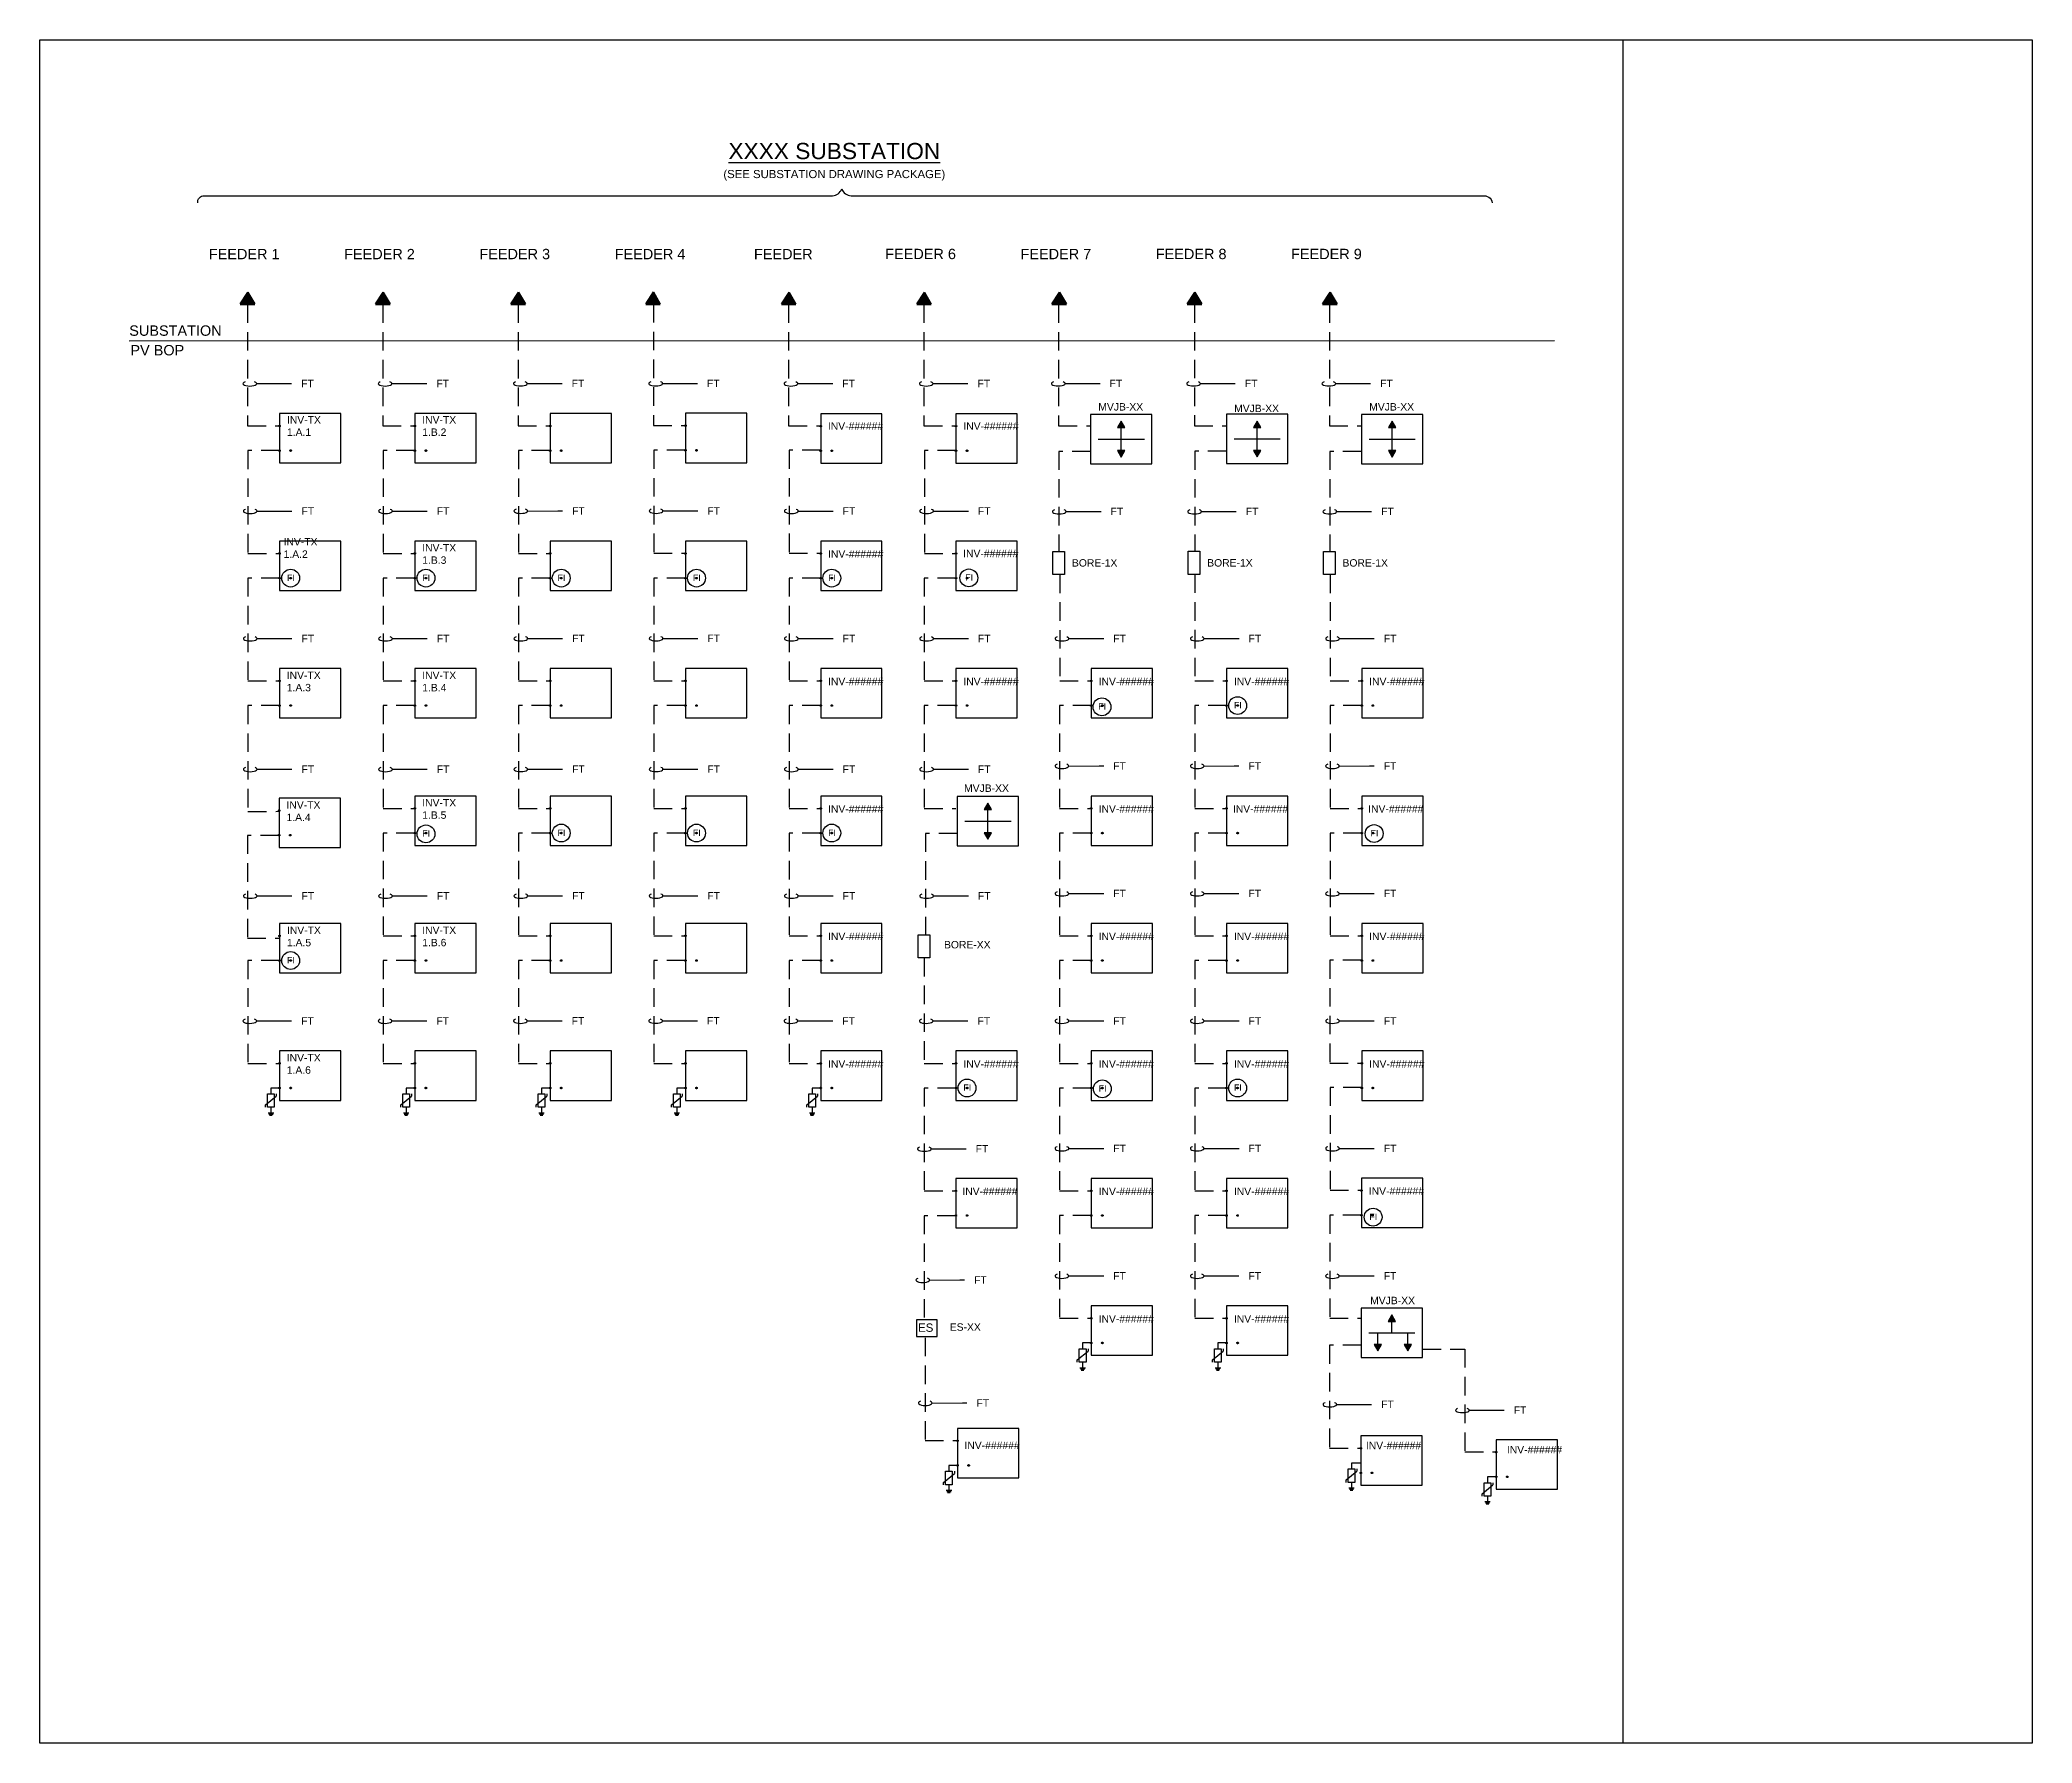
# Model space of a CAD drawing. Extents: x -6502 to 974, y -2456 to 696.
# Drawn here: x -2.49 to 24.42, y -32.02 to -9.01 of the extents above; entities that cross this region are included whole.
import ezdxf
from ezdxf import colors
from ezdxf.entities.mleader import LeaderData, LeaderLine
from ezdxf.enums import TextEntityAlignment as Align
from ezdxf.math import Vec2, Vec3

# ---------------------------------------------------------------- set-up
doc = ezdxf.new("R2010")
doc.units = 0
doc.header["$MEASUREMENT"] = 0
for name, pattern in [('DASHED2', [0.375, 0.25, -0.125]), ('HIDDEN', [0.375, 0.25, -0.125]), ('PHANTOM2', [1.25, 0.625, -0.125, 0.125, -0.125, 0.125, -0.125])]:
    doc.linetypes.add(name, pattern=pattern)
for name, color, linetype in [('E-1LIN', 4, 'Continuous'), ('E-1LIN-EQPM-ENCL', 7, 'PHANTOM2'), ('G-ANNO-TEXT', 1, 'Continuous'), ('G-ANNO-TEXT-BOUNDARY', 253, 'Continuous'), ('G-TEXT', 7, 'Continuous'), ('PV-MV-EQUIP', 162, 'Continuous'), ('PV-UG-MV-CABLE', 5, 'HIDDEN')]:
    doc.layers.add(name, color=color, linetype=linetype)
doc.layers.add('PV-PCS BOUNDARY', color=224, linetype='DASHED2', lineweight=90)
doc.styles.add('NEI-A', font='arial.ttf')

msp = doc.modelspace()

# ---------------------------------------------------------------- texts
at = {"layer": 'G-ANNO-TEXT', "style": 'NEI-A'}
for s, width, gutter_width, heights, insert, char_height, attachment_point in [('FEEDER 1', 1.2730606, 0.76483, [0], (0.7447, -11.9056), 0.139855, 6), ('FEEDER 2', 1.2242641, 0.76483, [0], (2.57184, -11.9056), 0.139855, 6), ('FEEDER 3', 1.26609, 0.76483, [0], (4.39899, -11.9056), 0.139855, 6), ('FEEDER 4', 1.2033548, 0.76483, [0], (6.22614, -11.9056), 0.139855, 6), ('FEEDER \xa0', 1.1754725, 0.76483, [0], (8.05328, -11.9056), 0.139855, 6), ('FEEDER 6', 1.2451758, 0.76483, [0], (9.88043, -11.90488), 0.139855, 6), ('FEEDER 7', 1.2382053, 0.76483, [0], (11.70758, -11.90488), 0.139855, 6), ('FEEDER 8', 1.2800287, 0.76483, [0], (13.53472, -11.90488), 0.139855, 6), ('FEEDER 9', 1.2312347, 0.76483, [0], (15.36187, -11.90488), 0.139855, 6), ('MVJB-XX', 0.6499462, 0.58695, [0], (11.80321, -13.96959), 0.1, 4), ('MVJB-XX', 0.6499462, 0.58695, [0], (13.638, -13.99087), 0.1, 4), ('MVJB-XX', 0.6499462, 0.58695, [0], (15.46235, -13.96955), 0.1, 4), ('INV-TX 1.A.1', 0.4443953, 0.46715, [0], (0.8447, -14.22771), 0.1, 4), ('INV-TX 1.B.2', 0.4443953, 0.46715, [0], (2.67184, -14.22771), 0.1, 4), ('INV-######', 0.4443953, 0.46715, [0.14462], (8.15079, -14.22937), 0.1, 4), ('INV-######', 0.4443953, 0.46715, [0.14462], (9.9804, -14.22937), 0.1, 4), ('INV-TX 1.A.2', 0.4443953, 0.46715, [0], (0.79924, -15.87554), 0.1, 4), ('INV-TX 1.B.3', 0.4443953, 0.46715, [0], (2.67182, -15.95722), 0.1, 4), ('INV-######', 0.4443953, 0.46715, [0.14462], (8.15326, -15.95722), 0.1, 4), ('INV-######', 0.4443953, 0.46715, [0.14462], (9.97794, -15.95001), 0.1, 4), ('BORE-1X', 0.6499462, 0.58695, [0], (11.44717, -16.07785), 0.1, 4), ('BORE-1X', 0.6499462, 0.58695, [0], (13.27432, -16.07712), 0.1, 4), ('BORE-1X', 0.6499462, 0.58695, [0], (15.10146, -16.07785), 0.1, 4), ('INV-TX 1.A.3', 0.4443953, 0.46715, [0], (0.84218, -17.67932), 0.1, 4), ('INV-TX 1.B.4', 0.4443953, 0.46715, [0], (2.67182, -17.67932), 0.1, 4), ('INV-######', 0.4443953, 0.46715, [0.14462], (8.15326, -17.67932), 0.1, 4), ('INV-######', 0.4443953, 0.46715, [0.14462], (9.9804, -17.67932), 0.1, 4), ('INV-######', 0.4443953, 0.46715, [0.14462], (11.80755, -17.67932), 0.1, 4), ('INV-######', 0.4443953, 0.46715, [0.14462], (13.6347, -17.67932), 0.1, 4), ('INV-######', 0.4443953, 0.46715, [0.14462], (15.46184, -17.67932), 0.1, 4), ('MVJB-XX', 0.6499462, 0.58695, [0], (9.99014, -19.12088), 0.1, 4), ('INV-TX 1.A.4', 0.4443953, 0.46715, [0], (0.83856, -19.43082), 0.1, 4), ('INV-TX 1.B.5', 0.4443953, 0.46715, [0], (2.67182, -19.40142), 0.1, 4), ('INV-######', 0.4443953, 0.46715, [0.14462], (8.15326, -19.40142), 0.1, 4), ('INV-######', 0.4443953, 0.46715, [0.14462], (11.80758, -19.4003), 0.1, 4), ('INV-######', 0.4443953, 0.46715, [0.14462], (13.62125, -19.4003), 0.1, 4), ('INV-######', 0.4443953, 0.46715, [0.14462], (15.44839, -19.4003), 0.1, 4), ('INV-TX 1.A.5', 0.4443953, 0.46715, [0], (0.84462, -21.12353), 0.1, 4), ('INV-TX 1.B.6', 0.4443953, 0.46715, [0], (2.67182, -21.12353), 0.1, 4), ('INV-######', 0.4443953, 0.46715, [0.14462], (8.15326, -21.12353), 0.1, 4), ('BORE-XX', 0.6499462, 0.58695, [0], (9.71904, -21.23554), 0.1, 4), ('INV-######', 0.4443953, 0.46715, [0.14462], (11.80755, -21.12353), 0.1, 4), ('INV-######', 0.4443953, 0.46715, [0.14462], (13.6347, -21.12353), 0.1, 4), ('INV-######', 0.4443953, 0.46715, [0.14462], (15.46184, -21.12353), 0.1, 4), ('INV-TX 1.A.6', 0.4443953, 0.46715, [0], (0.84215, -22.84563), 0.1, 4), ('INV-######', 0.4443953, 0.46715, [0.14462], (8.15323, -22.84563), 0.1, 4), ('INV-######', 0.4443953, 0.46715, [0.14462], (9.9804, -22.84563), 0.1, 4), ('INV-######', 0.4443953, 0.46715, [0.14462], (11.80755, -22.84563), 0.1, 4), ('INV-######', 0.4443953, 0.46715, [0.14462], (13.6347, -22.84563), 0.1, 4), ('INV-######', 0.4443953, 0.46715, [0.14462], (15.46184, -22.84563), 0.1, 4), ('INV-######', 0.4443953, 0.46715, [0.14462], (9.96695, -24.56661), 0.1, 4), ('INV-######', 0.4443953, 0.46715, [0.14462], (11.80755, -24.56773), 0.1, 4), ('INV-######', 0.4443953, 0.46715, [0.14462], (13.6347, -24.56773), 0.1, 4), ('INV-######', 0.4443953, 0.46715, [0.14462], (15.45655, -24.56371), 0.1, 4), ('MVJB-XX', 0.6499462, 0.58695, [0], (15.47475, -26.04238), 0.1, 4), ('ES-XX', 0.6499462, 0.58695, [0], (9.7968, -26.40113), 0.1, 4), ('INV-######', 0.4443953, 0.46715, [0.14462], (11.80755, -26.28983), 0.1, 4), ('INV-######', 0.4443953, 0.46715, [0.14462], (13.63472, -26.28983), 0.1, 4), ('INV-######', 0.4443953, 0.46715, [0.14462], (9.99518, -27.9991), 0.1, 4), ('INV-######', 0.4443953, 0.46715, [0.14462], (15.41736, -28.00032), 0.1, 4), ('INV-######', 0.4443953, 0.46715, [0.14462], (17.32163, -28.05686), 0.1, 4)]:
    msp.add_mtext_dynamic_manual_height_columns(s, width=width, gutter_width=gutter_width, heights=heights, dxfattribs=dict(at, insert=insert, char_height=char_height, attachment_point=attachment_point))
at = {"layer": 'G-ANNO-TEXT', "char_height": 0.139855, "width": 1.1711708, "attachment_point": 4, "style": 'NEI-A'}
for s, insert in [('SUBSTATION', (-1.28551, -12.94012)), ('PV BOP', (-1.26984, -13.20487))]:
    msp.add_mtext(s, dxfattribs=dict(at, insert=insert))
at = {"layer": 'G-TEXT', "ltscale": 0.25, "style": 'NEI-A'}
msp.add_text('ES', height=0.112273, dxfattribs=at).set_placement((9.47137, -26.46455), align=Align.CENTER)

# ---------------------------------------------------------------- blocks, each defined once
blk = doc.blocks.new('*U59')
at = {"linetype": 'Continuous'}
blk.add_lwpolyline([(0.828, 0.167), (0, 0.167), (0, -0.5), (0.828, -0.5)], close=True, dxfattribs=at)
at = {"layer": 'Defpoints', "linetype": 'DASHED2'}
for centre in [(0, 0), (0, -0.333), (0.15, -0.333)]:
    blk.add_circle(centre, 0.01, dxfattribs=at)
blk = doc.blocks.new('ARROW')
h = blk.add_hatch()
h.set_pattern_fill('ANSI31', color=256)
h.paths.add_polyline_path([(0, 0), (-0.074, -0.114), (0.066, -0.114)])
h = blk.add_hatch(color=256)
h.dxf.hatch_style = 1
h.paths.add_polyline_path([(0, 0), (-0.074, -0.114), (0.066, -0.114)])
blk.add_lwpolyline([(0, 0), (-0.074, -0.114), (0.066, -0.114), (0, 0)], close=True)
blk = doc.blocks.new('FAULT INDICATOR')
at = {"layer": 'E-1LIN'}
blk.add_circle((0, 0), 0.141, dxfattribs=at)
at = {"layer": 'E-1LIN', "insert": (-0.058, 0.056), "char_height": 0.1, "attachment_point": 1, "style": 'NEI-A'}
blk.add_mtext_dynamic_manual_height_columns('FI', width=0.49016, gutter_width=0.547, heights=[0], dxfattribs=at)
blk = doc.blocks.new('*U60')
h = blk.add_hatch(color=256)
h.dxf.hatch_style = 1
h.paths.add_polyline_path([(0.299, 0.175), (0.262, 0.113), (0.335, 0.113)])
h = blk.add_hatch(color=256)
h.dxf.hatch_style = 1
h.paths.add_polyline_path([(0.299, -0.175), (0.335, -0.113), (0.262, -0.113)])
for points in [[(0.074, 0), (0.524, 0)], [(0.299, -0.113), (0.299, 0.113)]]:
    blk.add_lwpolyline(points)
for points in [[(0.262, 0.113), (0.335, 0.113), (0.299, 0.175)], [(0.335, -0.113), (0.262, -0.113), (0.299, -0.175)]]:
    blk.add_lwpolyline(points, close=True)
at = {"layer": 'PV-MV-EQUIP', "linetype": 'Continuous'}
blk.add_lwpolyline([(0, -0.24), (0.597, -0.24), (0.597, 0.24), (0, 0.24)], close=True, dxfattribs=at)
blk = doc.blocks.new('Equipment Callout Arrowhead .75')
at = {"color": 0}
blk.add_ellipse((-0.25, 0), major_axis=(0.743, 0), ratio=0.350959, start_param=-0.80282, end_param=3.944413, dxfattribs=at)
blk = doc.blocks.new('A$Cc326a1cc')
for p, q in [((-0.486, 0.026), (-0.486, -0.024)), ((-0.466, 0.037), (-0.466, -0.037)), ((-0.444, 0.049), (-0.444, -0.049)), ((-0.346, 0), (-0.444, 0))]:
    blk.add_line(p, q)
for points in [[(-0.346, 0.096), (-0.304, 0.096)], [(-0.304, 0.096), (-0.147, -0.096)], [(0, 0), (-0.106, 0)], [(-0.106, -0.096), (-0.147, -0.096)]]:
    blk.add_lwpolyline(points)
blk.add_lwpolyline([(-0.106, 0.06), (-0.106, -0.06), (-0.346, -0.06), (-0.346, 0.06)], close=True)
blk = doc.blocks.new('3 WAY MV JB')
h = blk.add_hatch(color=256)
h.dxf.hatch_style = 1
h.paths.add_polyline_path([(0.32, -0.07), (0.282, -0.137), (0.359, -0.137)])
h = blk.add_hatch(color=256)
h.dxf.hatch_style = 1
h.paths.add_polyline_path([(0.173, -0.445), (0.211, -0.378), (0.134, -0.378)])
h = blk.add_hatch(color=256)
h.dxf.hatch_style = 1
h.paths.add_polyline_path([(0.488, -0.445), (0.526, -0.378), (0.449, -0.378)])
for points in [[(0.282, -0.137), (0.359, -0.137), (0.32, -0.07)], [(0.211, -0.378), (0.134, -0.378), (0.173, -0.445)], [(0.526, -0.378), (0.449, -0.378), (0.488, -0.445)]]:
    blk.add_lwpolyline(points, close=True)
for points in [[(0.32, -0.258), (0.32, -0.137)], [(0.079, -0.258), (0.562, -0.258)], [(0.173, -0.378), (0.173, -0.258)], [(0.488, -0.378), (0.488, -0.258)]]:
    blk.add_lwpolyline(points)
at = {"layer": 'PV-MV-EQUIP', "linetype": 'Continuous'}
blk.add_lwpolyline([(0, -0.515), (0.641, -0.515), (0.641, 0), (0, 0)], close=True, dxfattribs=at)

# ---------------------------------------------------------------- linework, layer by layer
at = {"layer": 'Defpoints', "color": 5}
msp.add_line((18.88615, -9.01112), (18.88615, -32.02171), dxfattribs=at)
msp.add_lwpolyline([(-2.493, -9.01112), (24.41609, -9.01112), (24.41609, -32.02171), (-2.493, -32.02171)], close=True, dxfattribs=at)
at = {"layer": 'E-1LIN'}
for points in [[(0.74464, -23.17124), (0.62875, -23.17125)], [(2.57184, -23.17124), (2.45595, -23.17125)], [(4.39899, -23.17124), (4.2831, -23.17125)], [(6.22614, -23.17124), (6.11024, -23.17125)], [(8.05326, -23.17124), (7.93736, -23.17125)], [(11.70758, -26.61544), (11.59168, -26.61545)], [(13.53472, -26.61544), (13.41883, -26.61545)], [(15.33993, -28.23803), (15.22404, -28.23804)], [(9.90216, -28.26934), (9.78627, -28.26935)], [(17.17605, -28.42444), (17.06016, -28.42444)]]:
    msp.add_lwpolyline(points, dxfattribs=at)
at = {"layer": 'G-ANNO-TEXT', "flags": 128}
msp.add_lwpolyline([(-0.36074, -11.21121, -0.46378343), (-0.27387, -11.1184), (8.21282, -11.1184, 0.2983433), (8.33869, -11.02558, 0.2983433), (8.46456, -11.1184), (16.99085, -11.1184, -0.4246005), (17.12378, -11.21121)], format="xyb", dxfattribs=at)
at = {"layer": 'G-ANNO-TEXT-BOUNDARY', "flags": 128}
msp.add_lwpolyline([(17.96503, -13.07672), (-1.28765, -13.08384)], dxfattribs=at)
at = {"layer": 'G-TEXT', "ltscale": 0.25, "flags": 128}
msp.add_lwpolyline([(9.34686, -26.52828), (9.62696, -26.52828), (9.62696, -26.30318), (9.34686, -26.30318)], close=True, dxfattribs=at)
at = {"layer": 'PV-MV-EQUIP', "linetype": 'Continuous'}
for points in [[(11.34717, -15.92123), (11.34717, -16.23448), (11.19062, -16.23448), (11.19062, -15.92123)], [(13.17432, -15.92049), (13.17432, -16.23375), (13.01777, -16.23375), (13.01777, -15.92049)], [(15.00146, -15.92123), (15.00146, -16.23448), (14.84492, -16.23448), (14.84492, -15.92123)], [(9.52803, -21.10014), (9.52803, -21.41339), (9.37149, -21.41339), (9.37149, -21.10014)]]:
    msp.add_lwpolyline(points, close=True, dxfattribs=at)
at = {"layer": 'PV-UG-MV-CABLE'}
for points in [[(0.31166, -12.58416), (0.31211, -14.22757), (0.7447, -14.22757)], [(2.1388, -12.58416), (2.13926, -14.22757), (2.57184, -14.22757)], [(3.96595, -12.58416), (3.96641, -14.22757), (4.39899, -14.22757)], [(5.79309, -12.57994), (5.79355, -14.22336), (6.22614, -14.22336)], [(7.62024, -12.58416), (7.6207, -14.22757), (8.05328, -14.22757)], [(9.44739, -12.58416), (9.44785, -14.22757), (9.88043, -14.22757)], [(11.26606, -12.58416), (11.26652, -14.22757), (11.69911, -14.22757)], [(13.10125, -12.5832), (13.10171, -14.22661), (13.53429, -14.22661)], [(14.92435, -12.58402), (14.92481, -14.22744), (15.35739, -14.22744)], [(0.7447, -14.56072), (0.31756, -14.56072), (0.31756, -15.94968), (0.74467, -15.94968)], [(2.57184, -14.56072), (2.14471, -14.56072), (2.14471, -15.94968), (2.57182, -15.94968)], [(4.39899, -14.56072), (3.97185, -14.56072), (3.97185, -15.94968), (4.39896, -15.94968)], [(6.22614, -14.55651), (5.799, -14.55651), (5.799, -15.94546), (6.22611, -15.94546)], [(8.05328, -14.55651), (7.62615, -14.55651), (7.62615, -15.94546), (8.05326, -15.94546)], [(9.88046, -14.56072), (9.45332, -14.56072), (9.45332, -15.94968), (9.88043, -15.94968)], [(11.69911, -14.57078), (11.27197, -14.57078), (11.27197, -15.92136)], [(13.53429, -14.56982), (13.10716, -14.56982), (13.10716, -15.9204)], [(15.35739, -14.57065), (14.93025, -14.57065), (14.93025, -15.92123)], [(0.7447, -16.28283), (0.31756, -16.28283), (0.31756, -17.67178), (0.74467, -17.67178)], [(2.57184, -16.28283), (2.14471, -16.28283), (2.14471, -17.67178), (2.57182, -17.67178)], [(4.39899, -16.28283), (3.97185, -16.28283), (3.97185, -17.67178), (4.39896, -17.67178)], [(6.22614, -16.28283), (5.799, -16.28283), (5.799, -17.67178), (6.22611, -17.67178)], [(8.05328, -16.28283), (7.62615, -16.28283), (7.62615, -17.67178), (8.05326, -17.67178)], [(9.88043, -16.28283), (9.45329, -16.28283), (9.45329, -17.67178), (9.8804, -17.67178)], [(11.28139, -16.23448), (11.28139, -17.67178), (11.70758, -17.67178)], [(13.10854, -16.23375), (13.10854, -17.67178), (13.53472, -17.67178)], [(14.93568, -16.23448), (14.93568, -17.67178), (15.36187, -17.67178)], [(0.74467, -18.00493), (0.31754, -18.00493), (0.31754, -19.43748), (0.73859, -19.43328)], [(2.57184, -18.00493), (2.14471, -18.00493), (2.14471, -19.39388), (2.57182, -19.39388)], [(4.39899, -18.00493), (3.97185, -18.00493), (3.97185, -19.39388), (4.39896, -19.39388)], [(6.22614, -18.00493), (5.799, -18.00493), (5.799, -19.39388), (6.22611, -19.39388)], [(8.05328, -18.00493), (7.62615, -18.00493), (7.62615, -19.39388), (8.05326, -19.39388)], [(9.88043, -18.00493), (9.45329, -18.00493), (9.45329, -19.39388), (9.8804, -19.39388)], [(11.70758, -18.00493), (11.28044, -18.00493), (11.28044, -19.39388), (11.70755, -19.39388)], [(13.53472, -18.00493), (13.10759, -18.00493), (13.10759, -19.39388), (13.5347, -19.39388)], [(15.36187, -18.00493), (14.93473, -18.00493), (14.93473, -19.39388), (15.36184, -19.39388)], [(0.73824, -19.75939), (0.31111, -19.75939), (0.31111, -21.14835), (0.73822, -21.14835)], [(2.57184, -19.72703), (2.14471, -19.72703), (2.14471, -21.11598), (2.57182, -21.11598)], [(4.39899, -19.72703), (3.97185, -19.72703), (3.97185, -21.11598), (4.39896, -21.11598)], [(6.22614, -19.72703), (5.799, -19.72703), (5.799, -21.11598), (6.22611, -21.11598)], [(8.05328, -19.72826), (7.62615, -19.72826), (7.62615, -21.11722), (8.05326, -21.11722)], [(9.89729, -19.73259), (9.47015, -19.73259), (9.47015, -21.10014)], [(11.70758, -19.72703), (11.28044, -19.72703), (11.28044, -21.11598), (11.70755, -21.11598)], [(13.53472, -19.72703), (13.10759, -19.72703), (13.10759, -21.11598), (13.5347, -21.11598)], [(15.36187, -19.72703), (14.93473, -19.72703), (14.93473, -21.11598), (15.36184, -21.11598)], [(0.74464, -21.44913), (0.31751, -21.44913), (0.31751, -22.83809), (0.74462, -22.83809)], [(2.57184, -21.44913), (2.14471, -21.44913), (2.14471, -22.83809), (2.57182, -22.83809)], [(4.39899, -21.44913), (3.97185, -21.44913), (3.97185, -22.83809), (4.39896, -22.83809)], [(6.22614, -21.44913), (5.799, -21.44913), (5.799, -22.83809), (6.22611, -22.83809)], [(8.05328, -21.44913), (7.62615, -21.44913), (7.62615, -22.83809), (8.05326, -22.83809)], [(9.45329, -21.41339), (9.45329, -22.83809), (9.88043, -22.83809)], [(11.70758, -21.44913), (11.28044, -21.44913), (11.28044, -22.83809), (11.70755, -22.83809)], [(13.53472, -21.44913), (13.10759, -21.44913), (13.10759, -22.83809), (13.5347, -22.83809)], [(15.35658, -21.44511), (14.92944, -21.44511), (14.92944, -22.83407), (15.35655, -22.83407)], [(9.88043, -23.17124), (9.45329, -23.17124), (9.45329, -24.56019), (9.8804, -24.56019)], [(11.70758, -23.17124), (11.28044, -23.17124), (11.28044, -24.56019), (11.70755, -24.56019)], [(13.53472, -23.17124), (13.10759, -23.17124), (13.10759, -24.56019), (13.5347, -24.56019)], [(15.35968, -23.16296), (14.93255, -23.16296), (14.93255, -24.55191), (15.35965, -24.55191)], [(9.8776, -24.89651), (9.45046, -24.89651), (9.45046, -26.28546)], [(11.70758, -24.89334), (11.28044, -24.89334), (11.28044, -26.28229), (11.70755, -26.28229)], [(13.53472, -24.89334), (13.10759, -24.89334), (13.10759, -26.28229), (13.5347, -26.28229)], [(15.35658, -24.88932), (14.92944, -24.88932), (14.92944, -26.27827), (15.35655, -26.27827)], [(9.46407, -26.54563), (9.46407, -27.93458), (9.89118, -27.93458)], [(15.35408, -26.64608), (14.92695, -26.64608), (14.92695, -28.03503), (15.35406, -28.03503)], [(16.182, -26.69784), (16.75433, -26.69784), (16.75433, -28.08679), (17.18144, -28.08679)]]:
    msp.add_lwpolyline(points, dxfattribs=at)

# ---------------------------------------------------------------- block references
for name, p, xscale, yscale, zscale in [('*U60', (11.69861, -14.40421), 1.387623779437333, 1.387623779437333, 1.387623779437333), ('*U60', (13.5338, -14.40325), 1.387623779437333, 1.387623779437333, 1.387623779437333), ('*U60', (15.35689, -14.40407), 1.387623779437333, 1.387623779437333, 1.387623779437333), ('FAULT INDICATOR', (0.89467, -16.28283), 0.8542186844683534, 0.8542186844683534, 0.8542186844683534), ('FAULT INDICATOR', (2.72184, -16.28283), 0.8542186844683534, 0.8542186844683534, 0.8542186844683534), ('FAULT INDICATOR', (4.54899, -16.28283), 0.8542186844683534, 0.8542186844683534, 0.8542186844683534), ('FAULT INDICATOR', (6.37614, -16.28283), 0.8542186844683534, 0.8542186844683534, 0.8542186844683534), ('FAULT INDICATOR', (8.20328, -16.28283), 0.8542186844683534, 0.8542186844683534, 0.8542186844683534), ('FAULT INDICATOR', (10.05442, -16.28012), 0.8542186844683534, 0.8542186844683534, 0.8542186844683534), ('FAULT INDICATOR', (11.8521, -18.02236), 0.8542186844683534, 0.8542186844683534, 0.8542186844683534), ('FAULT INDICATOR', (13.68472, -18.00493), 0.8542186844683534, 0.8542186844683534, 0.8542186844683534), ('*U60', (9.89679, -19.56602), 1.387623779437333, 1.387623779437333, 1.387623779437333), ('FAULT INDICATOR', (2.72182, -19.73807), 0.8542186844683534, 0.8542186844683534, 0.8542186844683534), ('FAULT INDICATOR', (4.54899, -19.72703), 0.8542186844683534, 0.8542186844683534, 0.8542186844683534), ('FAULT INDICATOR', (6.37614, -19.72703), 0.8542186844683534, 0.8542186844683534, 0.8542186844683534), ('FAULT INDICATOR', (8.20328, -19.72703), 0.8542186844683534, 0.8542186844683534, 0.8542186844683534), ('FAULT INDICATOR', (15.52858, -19.7339), 0.8542186844683534, 0.8542186844683534, 0.8542186844683534), ('FAULT INDICATOR', (0.89464, -21.44913), 0.8542186844683534, 0.8542186844683534, 0.8542186844683534), ('FAULT INDICATOR', (10.03043, -23.17124), 0.8542186844683534, 0.8542186844683534, 0.8542186844683534), ('FAULT INDICATOR', (11.85755, -23.18227), 0.8542186844683534, 0.8542186844683534, 0.8542186844683534), ('FAULT INDICATOR', (13.68472, -23.17124), 0.8542186844683534, 0.8542186844683534, 0.8542186844683534), ('FAULT INDICATOR', (15.51439, -24.91548), 0.8542186844683534, 0.8542186844683534, 0.8542186844683534), ('3 WAY MV JB', (15.35359, -26.14636), 1.29288198113958, 1.29288198113958, 1.29288198113958)]:
    msp.add_blockref(name, p, dxfattribs=dict(xscale=xscale, yscale=yscale, zscale=zscale))
at = {"layer": 'E-1LIN', "xscale": 0.7534336403886895, "yscale": 0.7534336403886895, "zscale": 0.7534336403886895, "rotation": 90}
for p in [(0.62875, -23.17125), (2.45595, -23.17125), (4.2831, -23.17125), (6.11024, -23.17125), (7.93736, -23.17125), (11.59168, -26.61545), (13.41883, -26.61545), (15.22295, -28.23753), (9.78627, -28.26935), (17.06067, -28.42295)]:
    msp.add_blockref('A$Cc326a1cc', p, dxfattribs=at)
at = {"layer": 'E-1LIN-EQPM-ENCL'}
for p in [(0.7447, -14.22757), (2.57184, -14.22757), (4.39899, -14.22757), (6.22614, -14.22336), (8.05328, -14.22904), (9.88043, -14.22904), (0.74467, -15.94968), (2.57184, -15.94968), (4.39899, -15.94968), (6.22614, -15.94968), (8.05328, -15.94968), (9.88043, -15.94968), (0.74467, -17.67178), (2.57184, -17.67178), (4.39899, -17.67178), (6.22614, -17.67178), (8.05328, -17.67178), (9.88043, -17.67178), (11.70758, -17.67178), (13.53472, -17.67178), (15.36187, -17.67178), (0.73859, -19.42328), (2.57184, -19.39388), (4.39899, -19.39388), (6.22614, -19.39388), (8.05328, -19.39388), (11.70758, -19.39388), (13.53472, -19.39388), (15.36187, -19.39388), (0.74464, -21.11598), (2.57184, -21.11598), (4.39899, -21.11598), (6.22614, -21.11598), (8.05328, -21.11598), (11.70758, -21.11598), (13.53472, -21.11598), (15.36187, -21.11598), (0.74464, -22.83809), (2.57184, -22.83809), (4.39899, -22.83809), (6.22614, -22.83809), (8.05326, -22.83809), (9.88043, -22.83809), (11.70758, -22.83809), (13.53472, -22.83809), (15.36187, -22.83809), (9.88043, -24.56019), (11.70758, -24.56019), (13.53472, -24.56019), (15.35658, -24.55617), (11.70758, -26.28229), (13.53472, -26.28229), (9.90214, -27.93619), (15.34918, -28.03803), (17.17656, -28.08979)]:
    msp.add_blockref('*U59', p, dxfattribs=at)
at = {"layer": 'PV-PCS BOUNDARY', "xscale": 1.39854621569094, "yscale": 1.39854621569094, "zscale": 1.39854621569094}
for p in [(0.31775, -12.4246), (2.1449, -12.42459), (3.97205, -12.42459), (5.79309, -12.42038), (7.62634, -12.42459), (9.45349, -12.42459), (11.28063, -12.42459), (13.10778, -12.42386), (14.93492, -12.42459)]:
    msp.add_blockref('ARROW', p, dxfattribs=at)

msp.set_redraw_order([(e.dxf.handle, doc.entitydb.next_handle()) for e in msp.query("TEXT MTEXT ATTDEF DIMENSION ARC_DIMENSION")])  # texts and dimensions are drawn at this point

# ---------------------------------------------------------------- leaders
at = {"layer": 'G-ANNO-TEXT'}
ml = msp.add_multileader_mtext('Standard', dxfattribs=at)
ml.set_content(' FT', color=256, style='NEI-A')
ml.set_leader_properties()
ml.set_arrow_properties(name='Equipment Callout Arrowhead .75')
ml.build(insert=Vec2(0, 0))
ml.multileader.update_dxf_attribs({"dogleg_length": 0.0625, "arrow_head_size": 0.125})
ctx = ml.context
ctx.base_point, ctx.char_height, ctx.arrow_head_size, ctx.landing_gap_size, ctx.plane_origin = Vec3(0.9072, -13.65413), 0.1, 0.125, 0.09, Vec3(0.30854, -14.95317)
notes = []
notes.append((ctx, [(0, (1, 1, 0), (0.8447, -13.65413), (1, 0), 0.0625, [(0, [(0.31187, -13.65539)], 0, [])])]))
ctx.mtext.insert, ctx.mtext.width, ctx.mtext.flow_direction = Vec3(0.9972, -13.60413), 1, 5
ml = msp.add_multileader_mtext('Standard', dxfattribs=at)
ml.set_content(' FT', color=256, style='NEI-A')
ml.set_leader_properties()
ml.set_arrow_properties(name='Equipment Callout Arrowhead .75')
ml.build(insert=Vec2(0, 0))
ml.multileader.update_dxf_attribs({"dogleg_length": 0.0625, "arrow_head_size": 0.125})
ctx = ml.context
ctx.base_point, ctx.char_height, ctx.arrow_head_size, ctx.landing_gap_size, ctx.plane_origin = Vec3(2.73434, -13.65413), 0.1, 0.125, 0.09, Vec3(2.13568, -14.95317)
notes.append((ctx, [(0, (1, 1, 0), (2.67184, -13.65413), (1, 0), 0.0625, [(0, [(2.13901, -13.65539)], 0, [])])]))
ctx.mtext.insert, ctx.mtext.width, ctx.mtext.flow_direction = Vec3(2.82434, -13.60413), 1, 5
ml = msp.add_multileader_mtext('Standard', dxfattribs=at)
ml.set_content(' FT', color=256, style='NEI-A')
ml.set_leader_properties()
ml.set_arrow_properties(name='Equipment Callout Arrowhead .75')
ml.build(insert=Vec2(0, 0))
ml.multileader.update_dxf_attribs({"dogleg_length": 0.0625, "arrow_head_size": 0.125})
ctx = ml.context
ctx.base_point, ctx.char_height, ctx.arrow_head_size, ctx.landing_gap_size, ctx.plane_origin = Vec3(4.56149, -13.65311), 0.1, 0.125, 0.09, Vec3(3.96283, -14.95215)
notes.append((ctx, [(0, (1, 1, 0), (4.49899, -13.65311), (1, 0), 0.0625, [(0, [(3.96616, -13.65437)], 0, [])])]))
ctx.mtext.insert, ctx.mtext.width, ctx.mtext.flow_direction = Vec3(4.65149, -13.60311), 1, 5
ml = msp.add_multileader_mtext('Standard', dxfattribs=at)
ml.set_content(' FT', color=256, style='NEI-A')
ml.set_leader_properties()
ml.set_arrow_properties(name='Equipment Callout Arrowhead .75')
ml.build(insert=Vec2(0, 0))
ml.multileader.update_dxf_attribs({"dogleg_length": 0.0625, "arrow_head_size": 0.125})
ctx = ml.context
ctx.base_point, ctx.char_height, ctx.arrow_head_size, ctx.landing_gap_size, ctx.plane_origin = Vec3(6.38864, -13.6526), 0.1, 0.125, 0.09, Vec3(5.78998, -14.95163)
notes.append((ctx, [(0, (1, 1, 0), (6.32614, -13.6526), (1, 0), 0.0625, [(0, [(5.79331, -13.65386)], 0, [])])]))
ctx.mtext.insert, ctx.mtext.width, ctx.mtext.flow_direction = Vec3(6.47864, -13.6026), 1, 5
ml = msp.add_multileader_mtext('Standard', dxfattribs=at)
ml.set_content(' FT', color=256, style='NEI-A')
ml.set_leader_properties()
ml.set_arrow_properties(name='Equipment Callout Arrowhead .75')
ml.build(insert=Vec2(0, 0))
ml.multileader.update_dxf_attribs({"dogleg_length": 0.0625, "arrow_head_size": 0.125})
ctx = ml.context
ctx.base_point, ctx.char_height, ctx.arrow_head_size, ctx.landing_gap_size, ctx.plane_origin = Vec3(8.21578, -13.65413), 0.1, 0.125, 0.09, Vec3(7.61712, -14.95317)
notes.append((ctx, [(0, (1, 1, 0), (8.15328, -13.65413), (1, 0), 0.0625, [(0, [(7.62045, -13.65539)], 0, [])])]))
ctx.mtext.insert, ctx.mtext.width, ctx.mtext.flow_direction = Vec3(8.30578, -13.60413), 1, 5
ml = msp.add_multileader_mtext('Standard', dxfattribs=at)
ml.set_content(' FT', color=256, style='NEI-A')
ml.set_leader_properties()
ml.set_arrow_properties(name='Equipment Callout Arrowhead .75')
ml.build(insert=Vec2(0, 0))
ml.multileader.update_dxf_attribs({"dogleg_length": 0.0625, "arrow_head_size": 0.125})
ctx = ml.context
ctx.base_point, ctx.char_height, ctx.arrow_head_size, ctx.landing_gap_size, ctx.plane_origin = Vec3(10.04293, -13.65413), 0.1, 0.125, 0.09, Vec3(9.44427, -14.95317)
notes.append((ctx, [(0, (1, 1, 0), (9.98043, -13.65413), (1, 0), 0.0625, [(0, [(9.4476, -13.65539)], 0, [])])]))
ctx.mtext.insert, ctx.mtext.width, ctx.mtext.flow_direction = Vec3(10.13293, -13.60413), 1, 5
ml = msp.add_multileader_mtext('Standard', dxfattribs=at)
ml.set_content(' FT', color=256, style='NEI-A')
ml.set_leader_properties()
ml.set_arrow_properties(name='Equipment Callout Arrowhead .75')
ml.build(insert=Vec2(0, 0))
ml.multileader.update_dxf_attribs({"dogleg_length": 0.0625, "arrow_head_size": 0.125})
ctx = ml.context
ctx.base_point, ctx.char_height, ctx.arrow_head_size, ctx.landing_gap_size, ctx.plane_origin = Vec3(11.82669, -13.65321), 0.1, 0.125, 0.09, Vec3(11.22803, -14.95225)
notes.append((ctx, [(0, (1, 1, 0), (11.76419, -13.65321), (1, 0), 0.0625, [(0, [(11.23136, -13.65447)], 0, [])])]))
ctx.mtext.insert, ctx.mtext.width, ctx.mtext.flow_direction = Vec3(11.91669, -13.60321), 1, 5
ml = msp.add_multileader_mtext('Standard', dxfattribs=at)
ml.set_content(' FT', color=256, style='NEI-A')
ml.set_leader_properties()
ml.set_arrow_properties(name='Equipment Callout Arrowhead .75')
ml.build(insert=Vec2(0, 0))
ml.multileader.update_dxf_attribs({"dogleg_length": 0.0625, "arrow_head_size": 0.125})
ctx = ml.context
ctx.base_point, ctx.char_height, ctx.arrow_head_size, ctx.landing_gap_size, ctx.plane_origin = Vec3(13.65383, -13.65321), 0.1, 0.125, 0.09, Vec3(13.05517, -14.95225)
notes.append((ctx, [(0, (1, 1, 0), (13.59133, -13.65321), (1, 0), 0.0625, [(0, [(13.0585, -13.65447)], 0, [])])]))
ctx.mtext.insert, ctx.mtext.width, ctx.mtext.flow_direction = Vec3(13.74383, -13.60321), 1, 5
ml = msp.add_multileader_mtext('Standard', dxfattribs=at)
ml.set_content(' FT', color=256, style='NEI-A')
ml.set_leader_properties()
ml.set_arrow_properties(name='Equipment Callout Arrowhead .75')
ml.build(insert=Vec2(0, 0))
ml.multileader.update_dxf_attribs({"dogleg_length": 0.0625, "arrow_head_size": 0.125})
ctx = ml.context
ctx.base_point, ctx.char_height, ctx.arrow_head_size, ctx.landing_gap_size, ctx.plane_origin = Vec3(15.48098, -13.65321), 0.1, 0.125, 0.09, Vec3(14.88232, -14.95225)
notes.append((ctx, [(0, (1, 1, 0), (15.41848, -13.65321), (1, 0), 0.0625, [(0, [(14.88565, -13.65447)], 0, [])])]))
ctx.mtext.insert, ctx.mtext.width, ctx.mtext.flow_direction = Vec3(15.57098, -13.60321), 1, 5
ml = msp.add_multileader_mtext('Standard', dxfattribs=at)
ml.set_content(' FT', color=256, style='NEI-A')
ml.set_leader_properties()
ml.set_arrow_properties(name='Equipment Callout Arrowhead .75')
ml.build(insert=Vec2(0, 0))
ml.multileader.update_dxf_attribs({"dogleg_length": 0.0625, "arrow_head_size": 0.125})
ctx = ml.context
ctx.base_point, ctx.char_height, ctx.arrow_head_size, ctx.landing_gap_size, ctx.plane_origin = Vec3(0.91264, -15.37623), 0.1, 0.125, 0.09, Vec3(0.31398, -16.67527)
notes.append((ctx, [(0, (1, 1, 0), (0.85014, -15.37623), (1, 0), 0.0625, [(0, [(0.31731, -15.37749)], 0, [])])]))
ctx.mtext.insert, ctx.mtext.width, ctx.mtext.flow_direction = Vec3(1.00264, -15.32623), 1, 5
ml = msp.add_multileader_mtext('Standard', dxfattribs=at)
ml.set_content(' FT', color=256, style='NEI-A')
ml.set_leader_properties()
ml.set_arrow_properties(name='Equipment Callout Arrowhead .75')
ml.build(insert=Vec2(0, 0))
ml.multileader.update_dxf_attribs({"dogleg_length": 0.0625, "arrow_head_size": 0.125})
ctx = ml.context
ctx.base_point, ctx.char_height, ctx.arrow_head_size, ctx.landing_gap_size, ctx.plane_origin = Vec3(2.73979, -15.37623), 0.1, 0.125, 0.09, Vec3(2.14113, -16.67527)
notes.append((ctx, [(0, (1, 1, 0), (2.67729, -15.37623), (1, 0), 0.0625, [(0, [(2.14446, -15.37749)], 0, [])])]))
ctx.mtext.insert, ctx.mtext.width, ctx.mtext.flow_direction = Vec3(2.82979, -15.32623), 1, 5
ml = msp.add_multileader_mtext('Standard', dxfattribs=at)
ml.set_content(' FT', color=256, style='NEI-A')
ml.set_leader_properties()
ml.set_arrow_properties(name='Equipment Callout Arrowhead .75')
ml.build(insert=Vec2(0, 0))
ml.multileader.update_dxf_attribs({"dogleg_length": 0.0625, "arrow_head_size": 0.125})
ctx = ml.context
ctx.base_point, ctx.char_height, ctx.arrow_head_size, ctx.landing_gap_size, ctx.plane_origin = Vec3(4.56694, -15.37521), 0.1, 0.125, 0.09, Vec3(3.96828, -16.67425)
notes.append((ctx, [(0, (1, 1, 0), (4.50444, -15.37521), (1, 0), 0.0625, [(0, [(3.97161, -15.37647)], 0, [])])]))
ctx.mtext.insert, ctx.mtext.width, ctx.mtext.flow_direction = Vec3(4.65694, -15.32521), 1, 5
ml = msp.add_multileader_mtext('Standard', dxfattribs=at)
ml.set_content(' FT', color=256, style='NEI-A')
ml.set_leader_properties()
ml.set_arrow_properties(name='Equipment Callout Arrowhead .75')
ml.build(insert=Vec2(0, 0))
ml.multileader.update_dxf_attribs({"dogleg_length": 0.0625, "arrow_head_size": 0.125})
ctx = ml.context
ctx.base_point, ctx.char_height, ctx.arrow_head_size, ctx.landing_gap_size, ctx.plane_origin = Vec3(6.39408, -15.3747), 0.1, 0.125, 0.09, Vec3(5.79542, -16.67374)
notes.append((ctx, [(0, (1, 1, 0), (6.33158, -15.3747), (1, 0), 0.0625, [(0, [(5.79875, -15.37596)], 0, [])])]))
ctx.mtext.insert, ctx.mtext.width, ctx.mtext.flow_direction = Vec3(6.48408, -15.3247), 1, 5
ml = msp.add_multileader_mtext('Standard', dxfattribs=at)
ml.set_content(' FT', color=256, style='NEI-A')
ml.set_leader_properties()
ml.set_arrow_properties(name='Equipment Callout Arrowhead .75')
ml.build(insert=Vec2(0, 0))
ml.multileader.update_dxf_attribs({"dogleg_length": 0.0625, "arrow_head_size": 0.125})
ctx = ml.context
ctx.base_point, ctx.char_height, ctx.arrow_head_size, ctx.landing_gap_size, ctx.plane_origin = Vec3(8.22123, -15.37623), 0.1, 0.125, 0.09, Vec3(7.62257, -16.67527)
notes.append((ctx, [(0, (1, 1, 0), (8.15873, -15.37623), (1, 0), 0.0625, [(0, [(7.6259, -15.37749)], 0, [])])]))
ctx.mtext.insert, ctx.mtext.width, ctx.mtext.flow_direction = Vec3(8.31123, -15.32623), 1, 5
ml = msp.add_multileader_mtext('Standard', dxfattribs=at)
ml.set_content(' FT', color=256, style='NEI-A')
ml.set_leader_properties()
ml.set_arrow_properties(name='Equipment Callout Arrowhead .75')
ml.build(insert=Vec2(0, 0))
ml.multileader.update_dxf_attribs({"dogleg_length": 0.0625, "arrow_head_size": 0.125})
ctx = ml.context
ctx.base_point, ctx.char_height, ctx.arrow_head_size, ctx.landing_gap_size, ctx.plane_origin = Vec3(10.04838, -15.37623), 0.1, 0.125, 0.09, Vec3(9.44972, -16.67527)
notes.append((ctx, [(0, (1, 1, 0), (9.98588, -15.37623), (1, 0), 0.0625, [(0, [(9.45305, -15.37749)], 0, [])])]))
ctx.mtext.insert, ctx.mtext.width, ctx.mtext.flow_direction = Vec3(10.13838, -15.32623), 1, 5
ml = msp.add_multileader_mtext('Standard', dxfattribs=at)
ml.set_content(' FT', color=256, style='NEI-A')
ml.set_leader_properties()
ml.set_arrow_properties(name='Equipment Callout Arrowhead .75')
ml.build(insert=Vec2(0, 0))
ml.multileader.update_dxf_attribs({"dogleg_length": 0.0625, "arrow_head_size": 0.125})
ctx = ml.context
ctx.base_point, ctx.char_height, ctx.arrow_head_size, ctx.landing_gap_size, ctx.plane_origin = Vec3(11.83962, -15.38166), 0.1, 0.125, 0.09, Vec3(11.24096, -16.68069)
notes.append((ctx, [(0, (1, 1, 0), (11.77712, -15.38166), (1, 0), 0.0625, [(0, [(11.24429, -15.38292)], 0, [])])]))
ctx.mtext.insert, ctx.mtext.width, ctx.mtext.flow_direction = Vec3(11.92962, -15.33166), 1, 5
ml = msp.add_multileader_mtext('Standard', dxfattribs=at)
ml.set_content(' FT', color=256, style='NEI-A')
ml.set_leader_properties()
ml.set_arrow_properties(name='Equipment Callout Arrowhead .75')
ml.build(insert=Vec2(0, 0))
ml.multileader.update_dxf_attribs({"dogleg_length": 0.0625, "arrow_head_size": 0.125})
ctx = ml.context
ctx.base_point, ctx.char_height, ctx.arrow_head_size, ctx.landing_gap_size, ctx.plane_origin = Vec3(13.66677, -15.38166), 0.1, 0.125, 0.09, Vec3(13.06811, -16.68069)
notes.append((ctx, [(0, (1, 1, 0), (13.60427, -15.38166), (1, 0), 0.0625, [(0, [(13.07144, -15.38292)], 0, [])])]))
ctx.mtext.insert, ctx.mtext.width, ctx.mtext.flow_direction = Vec3(13.75677, -15.33166), 1, 5
ml = msp.add_multileader_mtext('Standard', dxfattribs=at)
ml.set_content(' FT', color=256, style='NEI-A')
ml.set_leader_properties()
ml.set_arrow_properties(name='Equipment Callout Arrowhead .75')
ml.build(insert=Vec2(0, 0))
ml.multileader.update_dxf_attribs({"dogleg_length": 0.0625, "arrow_head_size": 0.125})
ctx = ml.context
ctx.base_point, ctx.char_height, ctx.arrow_head_size, ctx.landing_gap_size, ctx.plane_origin = Vec3(15.49392, -15.38166), 0.1, 0.125, 0.09, Vec3(14.89526, -16.68069)
notes.append((ctx, [(0, (1, 1, 0), (15.43142, -15.38166), (1, 0), 0.0625, [(0, [(14.89859, -15.38292)], 0, [])])]))
ctx.mtext.insert, ctx.mtext.width, ctx.mtext.flow_direction = Vec3(15.58392, -15.33166), 1, 5
ml = msp.add_multileader_mtext('Standard', dxfattribs=at)
ml.set_content(' FT', color=256, style='NEI-A')
ml.set_leader_properties()
ml.set_arrow_properties(name='Equipment Callout Arrowhead .75')
ml.build(insert=Vec2(0, 0))
ml.multileader.update_dxf_attribs({"dogleg_length": 0.0625, "arrow_head_size": 0.125})
ctx = ml.context
ctx.base_point, ctx.char_height, ctx.arrow_head_size, ctx.landing_gap_size, ctx.plane_origin = Vec3(0.91264, -17.09833), 0.1, 0.125, 0.09, Vec3(0.31398, -18.39737)
notes.append((ctx, [(0, (1, 1, 0), (0.85014, -17.09833), (1, 0), 0.0625, [(0, [(0.31731, -17.09959)], 0, [])])]))
ctx.mtext.insert, ctx.mtext.width, ctx.mtext.flow_direction = Vec3(1.00264, -17.04833), 1, 5
ml = msp.add_multileader_mtext('Standard', dxfattribs=at)
ml.set_content(' FT', color=256, style='NEI-A')
ml.set_leader_properties()
ml.set_arrow_properties(name='Equipment Callout Arrowhead .75')
ml.build(insert=Vec2(0, 0))
ml.multileader.update_dxf_attribs({"dogleg_length": 0.0625, "arrow_head_size": 0.125})
ctx = ml.context
ctx.base_point, ctx.char_height, ctx.arrow_head_size, ctx.landing_gap_size, ctx.plane_origin = Vec3(2.73979, -17.09833), 0.1, 0.125, 0.09, Vec3(2.14113, -18.39737)
notes.append((ctx, [(0, (1, 1, 0), (2.67729, -17.09833), (1, 0), 0.0625, [(0, [(2.14446, -17.09959)], 0, [])])]))
ctx.mtext.insert, ctx.mtext.width, ctx.mtext.flow_direction = Vec3(2.82979, -17.04833), 1, 5
ml = msp.add_multileader_mtext('Standard', dxfattribs=at)
ml.set_content(' FT', color=256, style='NEI-A')
ml.set_leader_properties()
ml.set_arrow_properties(name='Equipment Callout Arrowhead .75')
ml.build(insert=Vec2(0, 0))
ml.multileader.update_dxf_attribs({"dogleg_length": 0.0625, "arrow_head_size": 0.125})
ctx = ml.context
ctx.base_point, ctx.char_height, ctx.arrow_head_size, ctx.landing_gap_size, ctx.plane_origin = Vec3(4.56694, -17.09731), 0.1, 0.125, 0.09, Vec3(3.96828, -18.39635)
notes.append((ctx, [(0, (1, 1, 0), (4.50444, -17.09731), (1, 0), 0.0625, [(0, [(3.97161, -17.09857)], 0, [])])]))
ctx.mtext.insert, ctx.mtext.width, ctx.mtext.flow_direction = Vec3(4.65694, -17.04731), 1, 5
ml = msp.add_multileader_mtext('Standard', dxfattribs=at)
ml.set_content(' FT', color=256, style='NEI-A')
ml.set_leader_properties()
ml.set_arrow_properties(name='Equipment Callout Arrowhead .75')
ml.build(insert=Vec2(0, 0))
ml.multileader.update_dxf_attribs({"dogleg_length": 0.0625, "arrow_head_size": 0.125})
ctx = ml.context
ctx.base_point, ctx.char_height, ctx.arrow_head_size, ctx.landing_gap_size, ctx.plane_origin = Vec3(6.39408, -17.0968), 0.1, 0.125, 0.09, Vec3(5.79542, -18.39584)
notes.append((ctx, [(0, (1, 1, 0), (6.33158, -17.0968), (1, 0), 0.0625, [(0, [(5.79875, -17.09806)], 0, [])])]))
ctx.mtext.insert, ctx.mtext.width, ctx.mtext.flow_direction = Vec3(6.48408, -17.0468), 1, 5
ml = msp.add_multileader_mtext('Standard', dxfattribs=at)
ml.set_content(' FT', color=256, style='NEI-A')
ml.set_leader_properties()
ml.set_arrow_properties(name='Equipment Callout Arrowhead .75')
ml.build(insert=Vec2(0, 0))
ml.multileader.update_dxf_attribs({"dogleg_length": 0.0625, "arrow_head_size": 0.125})
ctx = ml.context
ctx.base_point, ctx.char_height, ctx.arrow_head_size, ctx.landing_gap_size, ctx.plane_origin = Vec3(8.22123, -17.09833), 0.1, 0.125, 0.09, Vec3(7.62257, -18.39737)
notes.append((ctx, [(0, (1, 1, 0), (8.15873, -17.09833), (1, 0), 0.0625, [(0, [(7.6259, -17.09959)], 0, [])])]))
ctx.mtext.insert, ctx.mtext.width, ctx.mtext.flow_direction = Vec3(8.31123, -17.04833), 1, 5
ml = msp.add_multileader_mtext('Standard', dxfattribs=at)
ml.set_content(' FT', color=256, style='NEI-A')
ml.set_leader_properties()
ml.set_arrow_properties(name='Equipment Callout Arrowhead .75')
ml.build(insert=Vec2(0, 0))
ml.multileader.update_dxf_attribs({"dogleg_length": 0.0625, "arrow_head_size": 0.125})
ctx = ml.context
ctx.base_point, ctx.char_height, ctx.arrow_head_size, ctx.landing_gap_size, ctx.plane_origin = Vec3(10.04838, -17.09833), 0.1, 0.125, 0.09, Vec3(9.44972, -18.39737)
notes.append((ctx, [(0, (1, 1, 0), (9.98588, -17.09833), (1, 0), 0.0625, [(0, [(9.45305, -17.09959)], 0, [])])]))
ctx.mtext.insert, ctx.mtext.width, ctx.mtext.flow_direction = Vec3(10.13838, -17.04833), 1, 5
ml = msp.add_multileader_mtext('Standard', dxfattribs=at)
ml.set_content(' FT', color=256, style='NEI-A')
ml.set_leader_properties()
ml.set_arrow_properties(name='Equipment Callout Arrowhead .75')
ml.build(insert=Vec2(0, 0))
ml.multileader.update_dxf_attribs({"dogleg_length": 0.0625, "arrow_head_size": 0.125})
ctx = ml.context
ctx.base_point, ctx.char_height, ctx.arrow_head_size, ctx.landing_gap_size, ctx.plane_origin = Vec3(11.87647, -17.09833), 0.1, 0.125, 0.09, Vec3(11.27781, -18.39737)
notes.append((ctx, [(0, (1, 1, 0), (11.81397, -17.09833), (1, 0), 0.0625, [(0, [(11.28114, -17.09959)], 0, [])])]))
ctx.mtext.insert, ctx.mtext.width, ctx.mtext.flow_direction = Vec3(11.96647, -17.04833), 1, 5
ml = msp.add_multileader_mtext('Standard', dxfattribs=at)
ml.set_content(' FT', color=256, style='NEI-A')
ml.set_leader_properties()
ml.set_arrow_properties(name='Equipment Callout Arrowhead .75')
ml.build(insert=Vec2(0, 0))
ml.multileader.update_dxf_attribs({"dogleg_length": 0.0625, "arrow_head_size": 0.125})
ctx = ml.context
ctx.base_point, ctx.char_height, ctx.arrow_head_size, ctx.landing_gap_size, ctx.plane_origin = Vec3(13.70362, -17.09833), 0.1, 0.125, 0.09, Vec3(13.10496, -18.39737)
notes.append((ctx, [(0, (1, 1, 0), (13.64112, -17.09833), (1, 0), 0.0625, [(0, [(13.10829, -17.09959)], 0, [])])]))
ctx.mtext.insert, ctx.mtext.width, ctx.mtext.flow_direction = Vec3(13.79362, -17.04833), 1, 5
ml = msp.add_multileader_mtext('Standard', dxfattribs=at)
ml.set_content(' FT', color=256, style='NEI-A')
ml.set_leader_properties()
ml.set_arrow_properties(name='Equipment Callout Arrowhead .75')
ml.build(insert=Vec2(0, 0))
ml.multileader.update_dxf_attribs({"dogleg_length": 0.0625, "arrow_head_size": 0.125})
ctx = ml.context
ctx.base_point, ctx.char_height, ctx.arrow_head_size, ctx.landing_gap_size, ctx.plane_origin = Vec3(15.53077, -17.09833), 0.1, 0.125, 0.09, Vec3(14.93211, -18.39737)
notes.append((ctx, [(0, (1, 1, 0), (15.46827, -17.09833), (1, 0), 0.0625, [(0, [(14.93544, -17.09959)], 0, [])])]))
ctx.mtext.insert, ctx.mtext.width, ctx.mtext.flow_direction = Vec3(15.62077, -17.04833), 1, 5
ml = msp.add_multileader_mtext('Standard', dxfattribs=at)
ml.set_content(' FT', color=256, style='NEI-A')
ml.set_leader_properties()
ml.set_arrow_properties(name='Equipment Callout Arrowhead .75')
ml.build(insert=Vec2(0, 0))
ml.multileader.update_dxf_attribs({"dogleg_length": 0.0625, "arrow_head_size": 0.125})
ctx = ml.context
ctx.base_point, ctx.char_height, ctx.arrow_head_size, ctx.landing_gap_size, ctx.plane_origin = Vec3(0.91262, -18.86403), 0.1, 0.125, 0.09, Vec3(0.31396, -20.16307)
notes.append((ctx, [(0, (1, 1, 0), (0.85012, -18.86403), (1, 0), 0.0625, [(0, [(0.31729, -18.86529)], 0, [])])]))
ctx.mtext.insert, ctx.mtext.width, ctx.mtext.flow_direction = Vec3(1.00262, -18.81403), 1, 5
ml = msp.add_multileader_mtext('Standard', dxfattribs=at)
ml.set_content(' FT', color=256, style='NEI-A')
ml.set_leader_properties()
ml.set_arrow_properties(name='Equipment Callout Arrowhead .75')
ml.build(insert=Vec2(0, 0))
ml.multileader.update_dxf_attribs({"dogleg_length": 0.0625, "arrow_head_size": 0.125})
ctx = ml.context
ctx.base_point, ctx.char_height, ctx.arrow_head_size, ctx.landing_gap_size, ctx.plane_origin = Vec3(2.73976, -18.86403), 0.1, 0.125, 0.09, Vec3(2.1411, -20.16307)
notes.append((ctx, [(0, (1, 1, 0), (2.67726, -18.86403), (1, 0), 0.0625, [(0, [(2.14443, -18.86529)], 0, [])])]))
ctx.mtext.insert, ctx.mtext.width, ctx.mtext.flow_direction = Vec3(2.82976, -18.81403), 1, 5
ml = msp.add_multileader_mtext('Standard', dxfattribs=at)
ml.set_content(' FT', color=256, style='NEI-A')
ml.set_leader_properties()
ml.set_arrow_properties(name='Equipment Callout Arrowhead .75')
ml.build(insert=Vec2(0, 0))
ml.multileader.update_dxf_attribs({"dogleg_length": 0.0625, "arrow_head_size": 0.125})
ctx = ml.context
ctx.base_point, ctx.char_height, ctx.arrow_head_size, ctx.landing_gap_size, ctx.plane_origin = Vec3(4.56691, -18.86301), 0.1, 0.125, 0.09, Vec3(3.96825, -20.16205)
notes.append((ctx, [(0, (1, 1, 0), (4.50441, -18.86301), (1, 0), 0.0625, [(0, [(3.97158, -18.86427)], 0, [])])]))
ctx.mtext.insert, ctx.mtext.width, ctx.mtext.flow_direction = Vec3(4.65691, -18.81301), 1, 5
ml = msp.add_multileader_mtext('Standard', dxfattribs=at)
ml.set_content(' FT', color=256, style='NEI-A')
ml.set_leader_properties()
ml.set_arrow_properties(name='Equipment Callout Arrowhead .75')
ml.build(insert=Vec2(0, 0))
ml.multileader.update_dxf_attribs({"dogleg_length": 0.0625, "arrow_head_size": 0.125})
ctx = ml.context
ctx.base_point, ctx.char_height, ctx.arrow_head_size, ctx.landing_gap_size, ctx.plane_origin = Vec3(6.39406, -18.8625), 0.1, 0.125, 0.09, Vec3(5.7954, -20.16154)
notes.append((ctx, [(0, (1, 1, 0), (6.33156, -18.8625), (1, 0), 0.0625, [(0, [(5.79873, -18.86376)], 0, [])])]))
ctx.mtext.insert, ctx.mtext.width, ctx.mtext.flow_direction = Vec3(6.48406, -18.8125), 1, 5
ml = msp.add_multileader_mtext('Standard', dxfattribs=at)
ml.set_content(' FT', color=256, style='NEI-A')
ml.set_leader_properties()
ml.set_arrow_properties(name='Equipment Callout Arrowhead .75')
ml.build(insert=Vec2(0, 0))
ml.multileader.update_dxf_attribs({"dogleg_length": 0.0625, "arrow_head_size": 0.125})
ctx = ml.context
ctx.base_point, ctx.char_height, ctx.arrow_head_size, ctx.landing_gap_size, ctx.plane_origin = Vec3(8.2212, -18.86403), 0.1, 0.125, 0.09, Vec3(7.62254, -20.16307)
notes.append((ctx, [(0, (1, 1, 0), (8.1587, -18.86403), (1, 0), 0.0625, [(0, [(7.62587, -18.86529)], 0, [])])]))
ctx.mtext.insert, ctx.mtext.width, ctx.mtext.flow_direction = Vec3(8.3112, -18.81403), 1, 5
ml = msp.add_multileader_mtext('Standard', dxfattribs=at)
ml.set_content(' FT', color=256, style='NEI-A')
ml.set_leader_properties()
ml.set_arrow_properties(name='Equipment Callout Arrowhead .75')
ml.build(insert=Vec2(0, 0))
ml.multileader.update_dxf_attribs({"dogleg_length": 0.0625, "arrow_head_size": 0.125})
ctx = ml.context
ctx.base_point, ctx.char_height, ctx.arrow_head_size, ctx.landing_gap_size, ctx.plane_origin = Vec3(10.04835, -18.86403), 0.1, 0.125, 0.09, Vec3(9.44969, -20.16307)
notes.append((ctx, [(0, (1, 1, 0), (9.98585, -18.86403), (1, 0), 0.0625, [(0, [(9.45302, -18.86529)], 0, [])])]))
ctx.mtext.insert, ctx.mtext.width, ctx.mtext.flow_direction = Vec3(10.13835, -18.81403), 1, 5
ml = msp.add_multileader_mtext('Standard', dxfattribs=at)
ml.set_content(' FT', color=256, style='NEI-A')
ml.set_leader_properties()
ml.set_arrow_properties(name='Equipment Callout Arrowhead .75')
ml.build(insert=Vec2(0, 0))
ml.multileader.update_dxf_attribs({"dogleg_length": 0.0625, "arrow_head_size": 0.125})
ctx = ml.context
ctx.base_point, ctx.char_height, ctx.arrow_head_size, ctx.landing_gap_size, ctx.plane_origin = Vec3(11.87552, -18.82044), 0.1, 0.125, 0.09, Vec3(11.27686, -20.11947)
notes.append((ctx, [(0, (1, 1, 0), (11.81302, -18.82044), (1, 0), 0.0625, [(0, [(11.28019, -18.8217)], 0, [])])]))
ctx.mtext.insert, ctx.mtext.width, ctx.mtext.flow_direction = Vec3(11.96552, -18.77044), 1, 5
ml = msp.add_multileader_mtext('Standard', dxfattribs=at)
ml.set_content(' FT', color=256, style='NEI-A')
ml.set_leader_properties()
ml.set_arrow_properties(name='Equipment Callout Arrowhead .75')
ml.build(insert=Vec2(0, 0))
ml.multileader.update_dxf_attribs({"dogleg_length": 0.0625, "arrow_head_size": 0.125})
ctx = ml.context
ctx.base_point, ctx.char_height, ctx.arrow_head_size, ctx.landing_gap_size, ctx.plane_origin = Vec3(13.70267, -18.82044), 0.1, 0.125, 0.09, Vec3(13.10401, -20.11947)
notes.append((ctx, [(0, (1, 1, 0), (13.64017, -18.82044), (1, 0), 0.0625, [(0, [(13.10734, -18.8217)], 0, [])])]))
ctx.mtext.insert, ctx.mtext.width, ctx.mtext.flow_direction = Vec3(13.79267, -18.77044), 1, 5
ml = msp.add_multileader_mtext('Standard', dxfattribs=at)
ml.set_content(' FT', color=256, style='NEI-A')
ml.set_leader_properties()
ml.set_arrow_properties(name='Equipment Callout Arrowhead .75')
ml.build(insert=Vec2(0, 0))
ml.multileader.update_dxf_attribs({"dogleg_length": 0.0625, "arrow_head_size": 0.125})
ctx = ml.context
ctx.base_point, ctx.char_height, ctx.arrow_head_size, ctx.landing_gap_size, ctx.plane_origin = Vec3(15.52982, -18.82044), 0.1, 0.125, 0.09, Vec3(14.93116, -20.11947)
notes.append((ctx, [(0, (1, 1, 0), (15.46732, -18.82044), (1, 0), 0.0625, [(0, [(14.93449, -18.8217)], 0, [])])]))
ctx.mtext.insert, ctx.mtext.width, ctx.mtext.flow_direction = Vec3(15.61982, -18.77044), 1, 5
ml = msp.add_multileader_mtext('Standard', dxfattribs=at)
ml.set_content(' FT', color=256, style='NEI-A')
ml.set_leader_properties()
ml.set_arrow_properties(name='Equipment Callout Arrowhead .75')
ml.build(insert=Vec2(0, 0))
ml.multileader.update_dxf_attribs({"dogleg_length": 0.0625, "arrow_head_size": 0.125})
ctx = ml.context
ctx.base_point, ctx.char_height, ctx.arrow_head_size, ctx.landing_gap_size, ctx.plane_origin = Vec3(0.91262, -20.5749), 0.1, 0.125, 0.09, Vec3(0.31396, -21.87394)
notes.append((ctx, [(0, (1, 1, 0), (0.85012, -20.5749), (1, 0), 0.0625, [(0, [(0.31729, -20.57616)], 0, [])])]))
ctx.mtext.insert, ctx.mtext.width, ctx.mtext.flow_direction = Vec3(1.00262, -20.5249), 1, 5
ml = msp.add_multileader_mtext('Standard', dxfattribs=at)
ml.set_content(' FT', color=256, style='NEI-A')
ml.set_leader_properties()
ml.set_arrow_properties(name='Equipment Callout Arrowhead .75')
ml.build(insert=Vec2(0, 0))
ml.multileader.update_dxf_attribs({"dogleg_length": 0.0625, "arrow_head_size": 0.125})
ctx = ml.context
ctx.base_point, ctx.char_height, ctx.arrow_head_size, ctx.landing_gap_size, ctx.plane_origin = Vec3(2.73976, -20.5749), 0.1, 0.125, 0.09, Vec3(2.1411, -21.87394)
notes.append((ctx, [(0, (1, 1, 0), (2.67726, -20.5749), (1, 0), 0.0625, [(0, [(2.14443, -20.57616)], 0, [])])]))
ctx.mtext.insert, ctx.mtext.width, ctx.mtext.flow_direction = Vec3(2.82976, -20.5249), 1, 5
ml = msp.add_multileader_mtext('Standard', dxfattribs=at)
ml.set_content(' FT', color=256, style='NEI-A')
ml.set_leader_properties()
ml.set_arrow_properties(name='Equipment Callout Arrowhead .75')
ml.build(insert=Vec2(0, 0))
ml.multileader.update_dxf_attribs({"dogleg_length": 0.0625, "arrow_head_size": 0.125})
ctx = ml.context
ctx.base_point, ctx.char_height, ctx.arrow_head_size, ctx.landing_gap_size, ctx.plane_origin = Vec3(4.56691, -20.57388), 0.1, 0.125, 0.09, Vec3(3.96825, -21.87292)
notes.append((ctx, [(0, (1, 1, 0), (4.50441, -20.57388), (1, 0), 0.0625, [(0, [(3.97158, -20.57514)], 0, [])])]))
ctx.mtext.insert, ctx.mtext.width, ctx.mtext.flow_direction = Vec3(4.65691, -20.52388), 1, 5
ml = msp.add_multileader_mtext('Standard', dxfattribs=at)
ml.set_content(' FT', color=256, style='NEI-A')
ml.set_leader_properties()
ml.set_arrow_properties(name='Equipment Callout Arrowhead .75')
ml.build(insert=Vec2(0, 0))
ml.multileader.update_dxf_attribs({"dogleg_length": 0.0625, "arrow_head_size": 0.125})
ctx = ml.context
ctx.base_point, ctx.char_height, ctx.arrow_head_size, ctx.landing_gap_size, ctx.plane_origin = Vec3(6.39406, -20.57337), 0.1, 0.125, 0.09, Vec3(5.7954, -21.87241)
notes.append((ctx, [(0, (1, 1, 0), (6.33156, -20.57337), (1, 0), 0.0625, [(0, [(5.79873, -20.57463)], 0, [])])]))
ctx.mtext.insert, ctx.mtext.width, ctx.mtext.flow_direction = Vec3(6.48406, -20.52337), 1, 5
ml = msp.add_multileader_mtext('Standard', dxfattribs=at)
ml.set_content(' FT', color=256, style='NEI-A')
ml.set_leader_properties()
ml.set_arrow_properties(name='Equipment Callout Arrowhead .75')
ml.build(insert=Vec2(0, 0))
ml.multileader.update_dxf_attribs({"dogleg_length": 0.0625, "arrow_head_size": 0.125})
ctx = ml.context
ctx.base_point, ctx.char_height, ctx.arrow_head_size, ctx.landing_gap_size, ctx.plane_origin = Vec3(8.2212, -20.5749), 0.1, 0.125, 0.09, Vec3(7.62254, -21.87394)
notes.append((ctx, [(0, (1, 1, 0), (8.1587, -20.5749), (1, 0), 0.0625, [(0, [(7.62587, -20.57616)], 0, [])])]))
ctx.mtext.insert, ctx.mtext.width, ctx.mtext.flow_direction = Vec3(8.3112, -20.5249), 1, 5
ml = msp.add_multileader_mtext('Standard', dxfattribs=at)
ml.set_content(' FT', color=256, style='NEI-A')
ml.set_leader_properties()
ml.set_arrow_properties(name='Equipment Callout Arrowhead .75')
ml.build(insert=Vec2(0, 0))
ml.multileader.update_dxf_attribs({"dogleg_length": 0.0625, "arrow_head_size": 0.125})
ctx = ml.context
ctx.base_point, ctx.char_height, ctx.arrow_head_size, ctx.landing_gap_size, ctx.plane_origin = Vec3(10.04835, -20.5749), 0.1, 0.125, 0.09, Vec3(9.44969, -21.87394)
notes.append((ctx, [(0, (1, 1, 0), (9.98585, -20.5749), (1, 0), 0.0625, [(0, [(9.45302, -20.57616)], 0, [])])]))
ctx.mtext.insert, ctx.mtext.width, ctx.mtext.flow_direction = Vec3(10.13835, -20.5249), 1, 5
ml = msp.add_multileader_mtext('Standard', dxfattribs=at)
ml.set_content(' FT', color=256, style='NEI-A')
ml.set_leader_properties()
ml.set_arrow_properties(name='Equipment Callout Arrowhead .75')
ml.build(insert=Vec2(0, 0))
ml.multileader.update_dxf_attribs({"dogleg_length": 0.0625, "arrow_head_size": 0.125})
ctx = ml.context
ctx.base_point, ctx.char_height, ctx.arrow_head_size, ctx.landing_gap_size, ctx.plane_origin = Vec3(11.87552, -20.54254), 0.1, 0.125, 0.09, Vec3(11.27686, -21.84158)
notes.append((ctx, [(0, (1, 1, 0), (11.81302, -20.54254), (1, 0), 0.0625, [(0, [(11.28019, -20.5438)], 0, [])])]))
ctx.mtext.insert, ctx.mtext.width, ctx.mtext.flow_direction = Vec3(11.96552, -20.49254), 1, 5
ml = msp.add_multileader_mtext('Standard', dxfattribs=at)
ml.set_content(' FT', color=256, style='NEI-A')
ml.set_leader_properties()
ml.set_arrow_properties(name='Equipment Callout Arrowhead .75')
ml.build(insert=Vec2(0, 0))
ml.multileader.update_dxf_attribs({"dogleg_length": 0.0625, "arrow_head_size": 0.125})
ctx = ml.context
ctx.base_point, ctx.char_height, ctx.arrow_head_size, ctx.landing_gap_size, ctx.plane_origin = Vec3(13.70267, -20.54254), 0.1, 0.125, 0.09, Vec3(13.10401, -21.84158)
notes.append((ctx, [(0, (1, 1, 0), (13.64017, -20.54254), (1, 0), 0.0625, [(0, [(13.10734, -20.5438)], 0, [])])]))
ctx.mtext.insert, ctx.mtext.width, ctx.mtext.flow_direction = Vec3(13.79267, -20.49254), 1, 5
ml = msp.add_multileader_mtext('Standard', dxfattribs=at)
ml.set_content(' FT', color=256, style='NEI-A')
ml.set_leader_properties()
ml.set_arrow_properties(name='Equipment Callout Arrowhead .75')
ml.build(insert=Vec2(0, 0))
ml.multileader.update_dxf_attribs({"dogleg_length": 0.0625, "arrow_head_size": 0.125})
ctx = ml.context
ctx.base_point, ctx.char_height, ctx.arrow_head_size, ctx.landing_gap_size, ctx.plane_origin = Vec3(15.52982, -20.54254), 0.1, 0.125, 0.09, Vec3(14.93116, -21.84158)
notes.append((ctx, [(0, (1, 1, 0), (15.46732, -20.54254), (1, 0), 0.0625, [(0, [(14.93449, -20.5438)], 0, [])])]))
ctx.mtext.insert, ctx.mtext.width, ctx.mtext.flow_direction = Vec3(15.61982, -20.49254), 1, 5
ml = msp.add_multileader_mtext('Standard', dxfattribs=at)
ml.set_content(' FT', color=256, style='NEI-A')
ml.set_leader_properties()
ml.set_arrow_properties(name='Equipment Callout Arrowhead .75')
ml.build(insert=Vec2(0, 0))
ml.multileader.update_dxf_attribs({"dogleg_length": 0.0625, "arrow_head_size": 0.125})
ctx = ml.context
ctx.base_point, ctx.char_height, ctx.arrow_head_size, ctx.landing_gap_size, ctx.plane_origin = Vec3(0.9072, -22.26464), 0.1, 0.125, 0.09, Vec3(0.30854, -23.56368)
notes.append((ctx, [(0, (1, 1, 0), (0.8447, -22.26464), (1, 0), 0.0625, [(0, [(0.31187, -22.2659)], 0, [])])]))
ctx.mtext.insert, ctx.mtext.width, ctx.mtext.flow_direction = Vec3(0.9972, -22.21464), 1, 5
ml = msp.add_multileader_mtext('Standard', dxfattribs=at)
ml.set_content(' FT', color=256, style='NEI-A')
ml.set_leader_properties()
ml.set_arrow_properties(name='Equipment Callout Arrowhead .75')
ml.build(insert=Vec2(0, 0))
ml.multileader.update_dxf_attribs({"dogleg_length": 0.0625, "arrow_head_size": 0.125})
ctx = ml.context
ctx.base_point, ctx.char_height, ctx.arrow_head_size, ctx.landing_gap_size, ctx.plane_origin = Vec3(2.73434, -22.26464), 0.1, 0.125, 0.09, Vec3(2.13568, -23.56368)
notes.append((ctx, [(0, (1, 1, 0), (2.67184, -22.26464), (1, 0), 0.0625, [(0, [(2.13901, -22.2659)], 0, [])])]))
ctx.mtext.insert, ctx.mtext.width, ctx.mtext.flow_direction = Vec3(2.82434, -22.21464), 1, 5
ml = msp.add_multileader_mtext('Standard', dxfattribs=at)
ml.set_content(' FT', color=256, style='NEI-A')
ml.set_leader_properties()
ml.set_arrow_properties(name='Equipment Callout Arrowhead .75')
ml.build(insert=Vec2(0, 0))
ml.multileader.update_dxf_attribs({"dogleg_length": 0.0625, "arrow_head_size": 0.125})
ctx = ml.context
ctx.base_point, ctx.char_height, ctx.arrow_head_size, ctx.landing_gap_size, ctx.plane_origin = Vec3(4.56149, -22.26362), 0.1, 0.125, 0.09, Vec3(3.96283, -23.56266)
notes.append((ctx, [(0, (1, 1, 0), (4.49899, -22.26362), (1, 0), 0.0625, [(0, [(3.96616, -22.26488)], 0, [])])]))
ctx.mtext.insert, ctx.mtext.width, ctx.mtext.flow_direction = Vec3(4.65149, -22.21362), 1, 5
ml = msp.add_multileader_mtext('Standard', dxfattribs=at)
ml.set_content(' FT', color=256, style='NEI-A')
ml.set_leader_properties()
ml.set_arrow_properties(name='Equipment Callout Arrowhead .75')
ml.build(insert=Vec2(0, 0))
ml.multileader.update_dxf_attribs({"dogleg_length": 0.0625, "arrow_head_size": 0.125})
ctx = ml.context
ctx.base_point, ctx.char_height, ctx.arrow_head_size, ctx.landing_gap_size, ctx.plane_origin = Vec3(6.38864, -22.26311), 0.1, 0.125, 0.09, Vec3(5.78998, -23.56215)
notes.append((ctx, [(0, (1, 1, 0), (6.32614, -22.26311), (1, 0), 0.0625, [(0, [(5.79331, -22.26437)], 0, [])])]))
ctx.mtext.insert, ctx.mtext.width, ctx.mtext.flow_direction = Vec3(6.47864, -22.21311), 1, 5
ml = msp.add_multileader_mtext('Standard', dxfattribs=at)
ml.set_content(' FT', color=256, style='NEI-A')
ml.set_leader_properties()
ml.set_arrow_properties(name='Equipment Callout Arrowhead .75')
ml.build(insert=Vec2(0, 0))
ml.multileader.update_dxf_attribs({"dogleg_length": 0.0625, "arrow_head_size": 0.125})
ctx = ml.context
ctx.base_point, ctx.char_height, ctx.arrow_head_size, ctx.landing_gap_size, ctx.plane_origin = Vec3(8.21578, -22.26464), 0.1, 0.125, 0.09, Vec3(7.61712, -23.56368)
notes.append((ctx, [(0, (1, 1, 0), (8.15328, -22.26464), (1, 0), 0.0625, [(0, [(7.62045, -22.2659)], 0, [])])]))
ctx.mtext.insert, ctx.mtext.width, ctx.mtext.flow_direction = Vec3(8.30578, -22.21464), 1, 5
ml = msp.add_multileader_mtext('Standard', dxfattribs=at)
ml.set_content(' FT', color=256, style='NEI-A')
ml.set_leader_properties()
ml.set_arrow_properties(name='Equipment Callout Arrowhead .75')
ml.build(insert=Vec2(0, 0))
ml.multileader.update_dxf_attribs({"dogleg_length": 0.0625, "arrow_head_size": 0.125})
ctx = ml.context
ctx.base_point, ctx.char_height, ctx.arrow_head_size, ctx.landing_gap_size, ctx.plane_origin = Vec3(10.04293, -22.26464), 0.1, 0.125, 0.09, Vec3(9.44427, -23.56368)
notes.append((ctx, [(0, (1, 1, 0), (9.98043, -22.26464), (1, 0), 0.0625, [(0, [(9.4476, -22.2659)], 0, [])])]))
ctx.mtext.insert, ctx.mtext.width, ctx.mtext.flow_direction = Vec3(10.13293, -22.21464), 1, 5
ml = msp.add_multileader_mtext('Standard', dxfattribs=at)
ml.set_content(' FT', color=256, style='NEI-A')
ml.set_leader_properties()
ml.set_arrow_properties(name='Equipment Callout Arrowhead .75')
ml.build(insert=Vec2(0, 0))
ml.multileader.update_dxf_attribs({"dogleg_length": 0.0625, "arrow_head_size": 0.125})
ctx = ml.context
ctx.base_point, ctx.char_height, ctx.arrow_head_size, ctx.landing_gap_size, ctx.plane_origin = Vec3(11.87647, -22.26464), 0.1, 0.125, 0.09, Vec3(11.27781, -23.56368)
notes.append((ctx, [(0, (1, 1, 0), (11.81397, -22.26464), (1, 0), 0.0625, [(0, [(11.28114, -22.2659)], 0, [])])]))
ctx.mtext.insert, ctx.mtext.width, ctx.mtext.flow_direction = Vec3(11.96647, -22.21464), 1, 5
ml = msp.add_multileader_mtext('Standard', dxfattribs=at)
ml.set_content(' FT', color=256, style='NEI-A')
ml.set_leader_properties()
ml.set_arrow_properties(name='Equipment Callout Arrowhead .75')
ml.build(insert=Vec2(0, 0))
ml.multileader.update_dxf_attribs({"dogleg_length": 0.0625, "arrow_head_size": 0.125})
ctx = ml.context
ctx.base_point, ctx.char_height, ctx.arrow_head_size, ctx.landing_gap_size, ctx.plane_origin = Vec3(13.70362, -22.26464), 0.1, 0.125, 0.09, Vec3(13.10496, -23.56368)
notes.append((ctx, [(0, (1, 1, 0), (13.64112, -22.26464), (1, 0), 0.0625, [(0, [(13.10829, -22.2659)], 0, [])])]))
ctx.mtext.insert, ctx.mtext.width, ctx.mtext.flow_direction = Vec3(13.79362, -22.21464), 1, 5
ml = msp.add_multileader_mtext('Standard', dxfattribs=at)
ml.set_content(' FT', color=256, style='NEI-A')
ml.set_leader_properties()
ml.set_arrow_properties(name='Equipment Callout Arrowhead .75')
ml.build(insert=Vec2(0, 0))
ml.multileader.update_dxf_attribs({"dogleg_length": 0.0625, "arrow_head_size": 0.125})
ctx = ml.context
ctx.base_point, ctx.char_height, ctx.arrow_head_size, ctx.landing_gap_size, ctx.plane_origin = Vec3(15.53077, -22.26464), 0.1, 0.125, 0.09, Vec3(14.93211, -23.56368)
notes.append((ctx, [(0, (1, 1, 0), (15.46827, -22.26464), (1, 0), 0.0625, [(0, [(14.93544, -22.2659)], 0, [])])]))
ctx.mtext.insert, ctx.mtext.width, ctx.mtext.flow_direction = Vec3(15.62077, -22.21464), 1, 5
ml = msp.add_multileader_mtext('Standard', dxfattribs=at)
ml.set_content(' FT', color=256, style='NEI-A')
ml.set_leader_properties()
ml.set_arrow_properties(name='Equipment Callout Arrowhead .75')
ml.build(insert=Vec2(0, 0))
ml.multileader.update_dxf_attribs({"dogleg_length": 0.0625, "arrow_head_size": 0.125})
ctx = ml.context
ctx.base_point, ctx.char_height, ctx.arrow_head_size, ctx.landing_gap_size, ctx.plane_origin = Vec3(10.01807, -23.99181), 0.1, 0.125, 0.09, Vec3(9.41941, -25.29085)
notes.append((ctx, [(0, (1, 1, 0), (9.95557, -23.99181), (1, 0), 0.0625, [(0, [(9.42274, -23.99307)], 0, [])])]))
ctx.mtext.insert, ctx.mtext.width, ctx.mtext.flow_direction = Vec3(10.10807, -23.94181), 1, 5
ml = msp.add_multileader_mtext('Standard', dxfattribs=at)
ml.set_content(' FT', color=256, style='NEI-A')
ml.set_leader_properties()
ml.set_arrow_properties(name='Equipment Callout Arrowhead .75')
ml.build(insert=Vec2(0, 0))
ml.multileader.update_dxf_attribs({"dogleg_length": 0.0625, "arrow_head_size": 0.125})
ctx = ml.context
ctx.base_point, ctx.char_height, ctx.arrow_head_size, ctx.landing_gap_size, ctx.plane_origin = Vec3(11.87647, -23.98675), 0.1, 0.125, 0.09, Vec3(11.27781, -25.28578)
notes.append((ctx, [(0, (1, 1, 0), (11.81397, -23.98675), (1, 0), 0.0625, [(0, [(11.28114, -23.988)], 0, [])])]))
ctx.mtext.insert, ctx.mtext.width, ctx.mtext.flow_direction = Vec3(11.96647, -23.93675), 1, 5
ml = msp.add_multileader_mtext('Standard', dxfattribs=at)
ml.set_content(' FT', color=256, style='NEI-A')
ml.set_leader_properties()
ml.set_arrow_properties(name='Equipment Callout Arrowhead .75')
ml.build(insert=Vec2(0, 0))
ml.multileader.update_dxf_attribs({"dogleg_length": 0.0625, "arrow_head_size": 0.125})
ctx = ml.context
ctx.base_point, ctx.char_height, ctx.arrow_head_size, ctx.landing_gap_size, ctx.plane_origin = Vec3(13.70362, -23.98675), 0.1, 0.125, 0.09, Vec3(13.10496, -25.28578)
notes.append((ctx, [(0, (1, 1, 0), (13.64112, -23.98675), (1, 0), 0.0625, [(0, [(13.10829, -23.988)], 0, [])])]))
ctx.mtext.insert, ctx.mtext.width, ctx.mtext.flow_direction = Vec3(13.79362, -23.93675), 1, 5
ml = msp.add_multileader_mtext('Standard', dxfattribs=at)
ml.set_content(' FT', color=256, style='NEI-A')
ml.set_leader_properties()
ml.set_arrow_properties(name='Equipment Callout Arrowhead .75')
ml.build(insert=Vec2(0, 0))
ml.multileader.update_dxf_attribs({"dogleg_length": 0.0625, "arrow_head_size": 0.125})
ctx = ml.context
ctx.base_point, ctx.char_height, ctx.arrow_head_size, ctx.landing_gap_size, ctx.plane_origin = Vec3(15.53077, -23.98675), 0.1, 0.125, 0.09, Vec3(14.93211, -25.28578)
notes.append((ctx, [(0, (1, 1, 0), (15.46827, -23.98675), (1, 0), 0.0625, [(0, [(14.93544, -23.988)], 0, [])])]))
ctx.mtext.insert, ctx.mtext.width, ctx.mtext.flow_direction = Vec3(15.62077, -23.93675), 1, 5
ml = msp.add_multileader_mtext('Standard', dxfattribs=at)
ml.set_content(' FT', color=256, style='NEI-A')
ml.set_leader_properties()
ml.set_arrow_properties(name='Equipment Callout Arrowhead .75')
ml.build(insert=Vec2(0, 0))
ml.multileader.update_dxf_attribs({"dogleg_length": 0.0625, "arrow_head_size": 0.125})
ctx = ml.context
ctx.base_point, ctx.char_height, ctx.arrow_head_size, ctx.landing_gap_size, ctx.plane_origin = Vec3(9.99604, -25.76457), 0.1, 0.125, 0.09, Vec3(9.39738, -27.06361)
notes.append((ctx, [(0, (1, 1, 0), (9.93354, -25.76457), (1, 0), 0.0625, [(0, [(9.40071, -25.76583)], 0, [])])]))
ctx.mtext.insert, ctx.mtext.width, ctx.mtext.flow_direction = Vec3(10.08604, -25.71457), 1, 5
ml = msp.add_multileader_mtext('Standard', dxfattribs=at)
ml.set_content(' FT', color=256, style='NEI-A')
ml.set_leader_properties()
ml.set_arrow_properties(name='Equipment Callout Arrowhead .75')
ml.build(insert=Vec2(0, 0))
ml.multileader.update_dxf_attribs({"dogleg_length": 0.0625, "arrow_head_size": 0.125})
ctx = ml.context
ctx.base_point, ctx.char_height, ctx.arrow_head_size, ctx.landing_gap_size, ctx.plane_origin = Vec3(11.87552, -25.70885), 0.1, 0.125, 0.09, Vec3(11.27686, -27.00789)
notes.append((ctx, [(0, (1, 1, 0), (11.81302, -25.70885), (1, 0), 0.0625, [(0, [(11.28019, -25.71011)], 0, [])])]))
ctx.mtext.insert, ctx.mtext.width, ctx.mtext.flow_direction = Vec3(11.96552, -25.65885), 1, 5
ml = msp.add_multileader_mtext('Standard', dxfattribs=at)
ml.set_content(' FT', color=256, style='NEI-A')
ml.set_leader_properties()
ml.set_arrow_properties(name='Equipment Callout Arrowhead .75')
ml.build(insert=Vec2(0, 0))
ml.multileader.update_dxf_attribs({"dogleg_length": 0.0625, "arrow_head_size": 0.125})
ctx = ml.context
ctx.base_point, ctx.char_height, ctx.arrow_head_size, ctx.landing_gap_size, ctx.plane_origin = Vec3(13.70267, -25.70885), 0.1, 0.125, 0.09, Vec3(13.10401, -27.00789)
notes.append((ctx, [(0, (1, 1, 0), (13.64017, -25.70885), (1, 0), 0.0625, [(0, [(13.10734, -25.71011)], 0, [])])]))
ctx.mtext.insert, ctx.mtext.width, ctx.mtext.flow_direction = Vec3(13.79267, -25.65885), 1, 5
ml = msp.add_multileader_mtext('Standard', dxfattribs=at)
ml.set_content(' FT', color=256, style='NEI-A')
ml.set_leader_properties()
ml.set_arrow_properties(name='Equipment Callout Arrowhead .75')
ml.build(insert=Vec2(0, 0))
ml.multileader.update_dxf_attribs({"dogleg_length": 0.0625, "arrow_head_size": 0.125})
ctx = ml.context
ctx.base_point, ctx.char_height, ctx.arrow_head_size, ctx.landing_gap_size, ctx.plane_origin = Vec3(15.52982, -25.70885), 0.1, 0.125, 0.09, Vec3(14.93116, -27.00789)
notes.append((ctx, [(0, (1, 1, 0), (15.46732, -25.70885), (1, 0), 0.0625, [(0, [(14.93449, -25.71011)], 0, [])])]))
ctx.mtext.insert, ctx.mtext.width, ctx.mtext.flow_direction = Vec3(15.61982, -25.65885), 1, 5
ml = msp.add_multileader_mtext('Standard', dxfattribs=at)
ml.set_content(' FT', color=256, style='NEI-A')
ml.set_leader_properties()
ml.set_arrow_properties(name='Equipment Callout Arrowhead .75')
ml.build(insert=Vec2(0, 0))
ml.multileader.update_dxf_attribs({"dogleg_length": 0.0625, "arrow_head_size": 0.125})
ctx = ml.context
ctx.base_point, ctx.char_height, ctx.arrow_head_size, ctx.landing_gap_size, ctx.plane_origin = Vec3(10.02957, -27.4259), 0.1, 0.125, 0.09, Vec3(9.43091, -28.72494)
notes.append((ctx, [(0, (1, 1, 0), (9.96707, -27.4259), (1, 0), 0.0625, [(0, [(9.43424, -27.42716)], 0, [])])]))
ctx.mtext.insert, ctx.mtext.width, ctx.mtext.flow_direction = Vec3(10.11957, -27.3759), 1, 5
ml = msp.add_multileader_mtext('Standard', dxfattribs=at)
ml.set_content(' FT', color=256, style='NEI-A')
ml.set_leader_properties()
ml.set_arrow_properties(name='Equipment Callout Arrowhead .75')
ml.build(insert=Vec2(0, 0))
ml.multileader.update_dxf_attribs({"dogleg_length": 0.0625, "arrow_head_size": 0.125})
ctx = ml.context
ctx.base_point, ctx.char_height, ctx.arrow_head_size, ctx.landing_gap_size, ctx.plane_origin = Vec3(15.49502, -27.44502), 0.1, 0.125, 0.09, Vec3(14.89636, -28.74406)
notes.append((ctx, [(0, (1, 1, 0), (15.43252, -27.44502), (1, 0), 0.0625, [(0, [(14.89969, -27.44628)], 0, [])])]))
ctx.mtext.insert, ctx.mtext.width, ctx.mtext.flow_direction = Vec3(15.58502, -27.39502), 1, 5
ml = msp.add_multileader_mtext('Standard', dxfattribs=at)
ml.set_content(' FT', color=256, style='NEI-A')
ml.set_leader_properties()
ml.set_arrow_properties(name='Equipment Callout Arrowhead .75')
ml.build(insert=Vec2(0, 0))
ml.multileader.update_dxf_attribs({"dogleg_length": 0.0625, "arrow_head_size": 0.125})
ctx = ml.context
ctx.base_point, ctx.char_height, ctx.arrow_head_size, ctx.landing_gap_size, ctx.plane_origin = Vec3(17.2853, -27.52254), 0.1, 0.125, 0.09, Vec3(16.68664, -28.82158)
notes.append((ctx, [(0, (1, 1, 0), (17.2228, -27.52254), (1, 0), 0.0625, [(0, [(16.68997, -27.5238)], 0, [])])]))
ctx.mtext.insert, ctx.mtext.width, ctx.mtext.flow_direction = Vec3(17.3753, -27.47254), 1, 5
for ctx, leaders in notes:
    for number, flags, end, landing, length, lines in leaders:
        leader = LeaderData()
        leader.index, (leader.has_last_leader_line, leader.has_dogleg_vector, leader.attachment_direction) = number, flags
        leader.last_leader_point, leader.dogleg_vector, leader.dogleg_length = Vec3(end), Vec3(landing), length
        for number, points, colour, breaks in lines:
            line = LeaderLine()
            line.index, line.vertices, line.color, line.breaks = number, Vec3.list(points), colors.encode_raw_color(colour), breaks
            leader.lines.append(line)
        ctx.leaders.append(leader)

# ---------------------------------------------------------------- next in the draw order: texts
at = {"layer": 'G-ANNO-TEXT', "insert": (8.2375, -10.4036), "char_height": 0.2194025, "width": 5.9869238, "attachment_point": 2, "style": 'NEI-A', "bg_fill": 3, "box_fill_scale": 1.5, "bg_fill_color": 256, "bg_fill_transparency": 0}
msp.add_mtext('{\\LXXXX SUBSTATION \\P\\H0.5x;\\l(SEE SUBSTATION DRAWING PACKAGE)}', dxfattribs=at)

doc.saveas('drawing.dxf')
